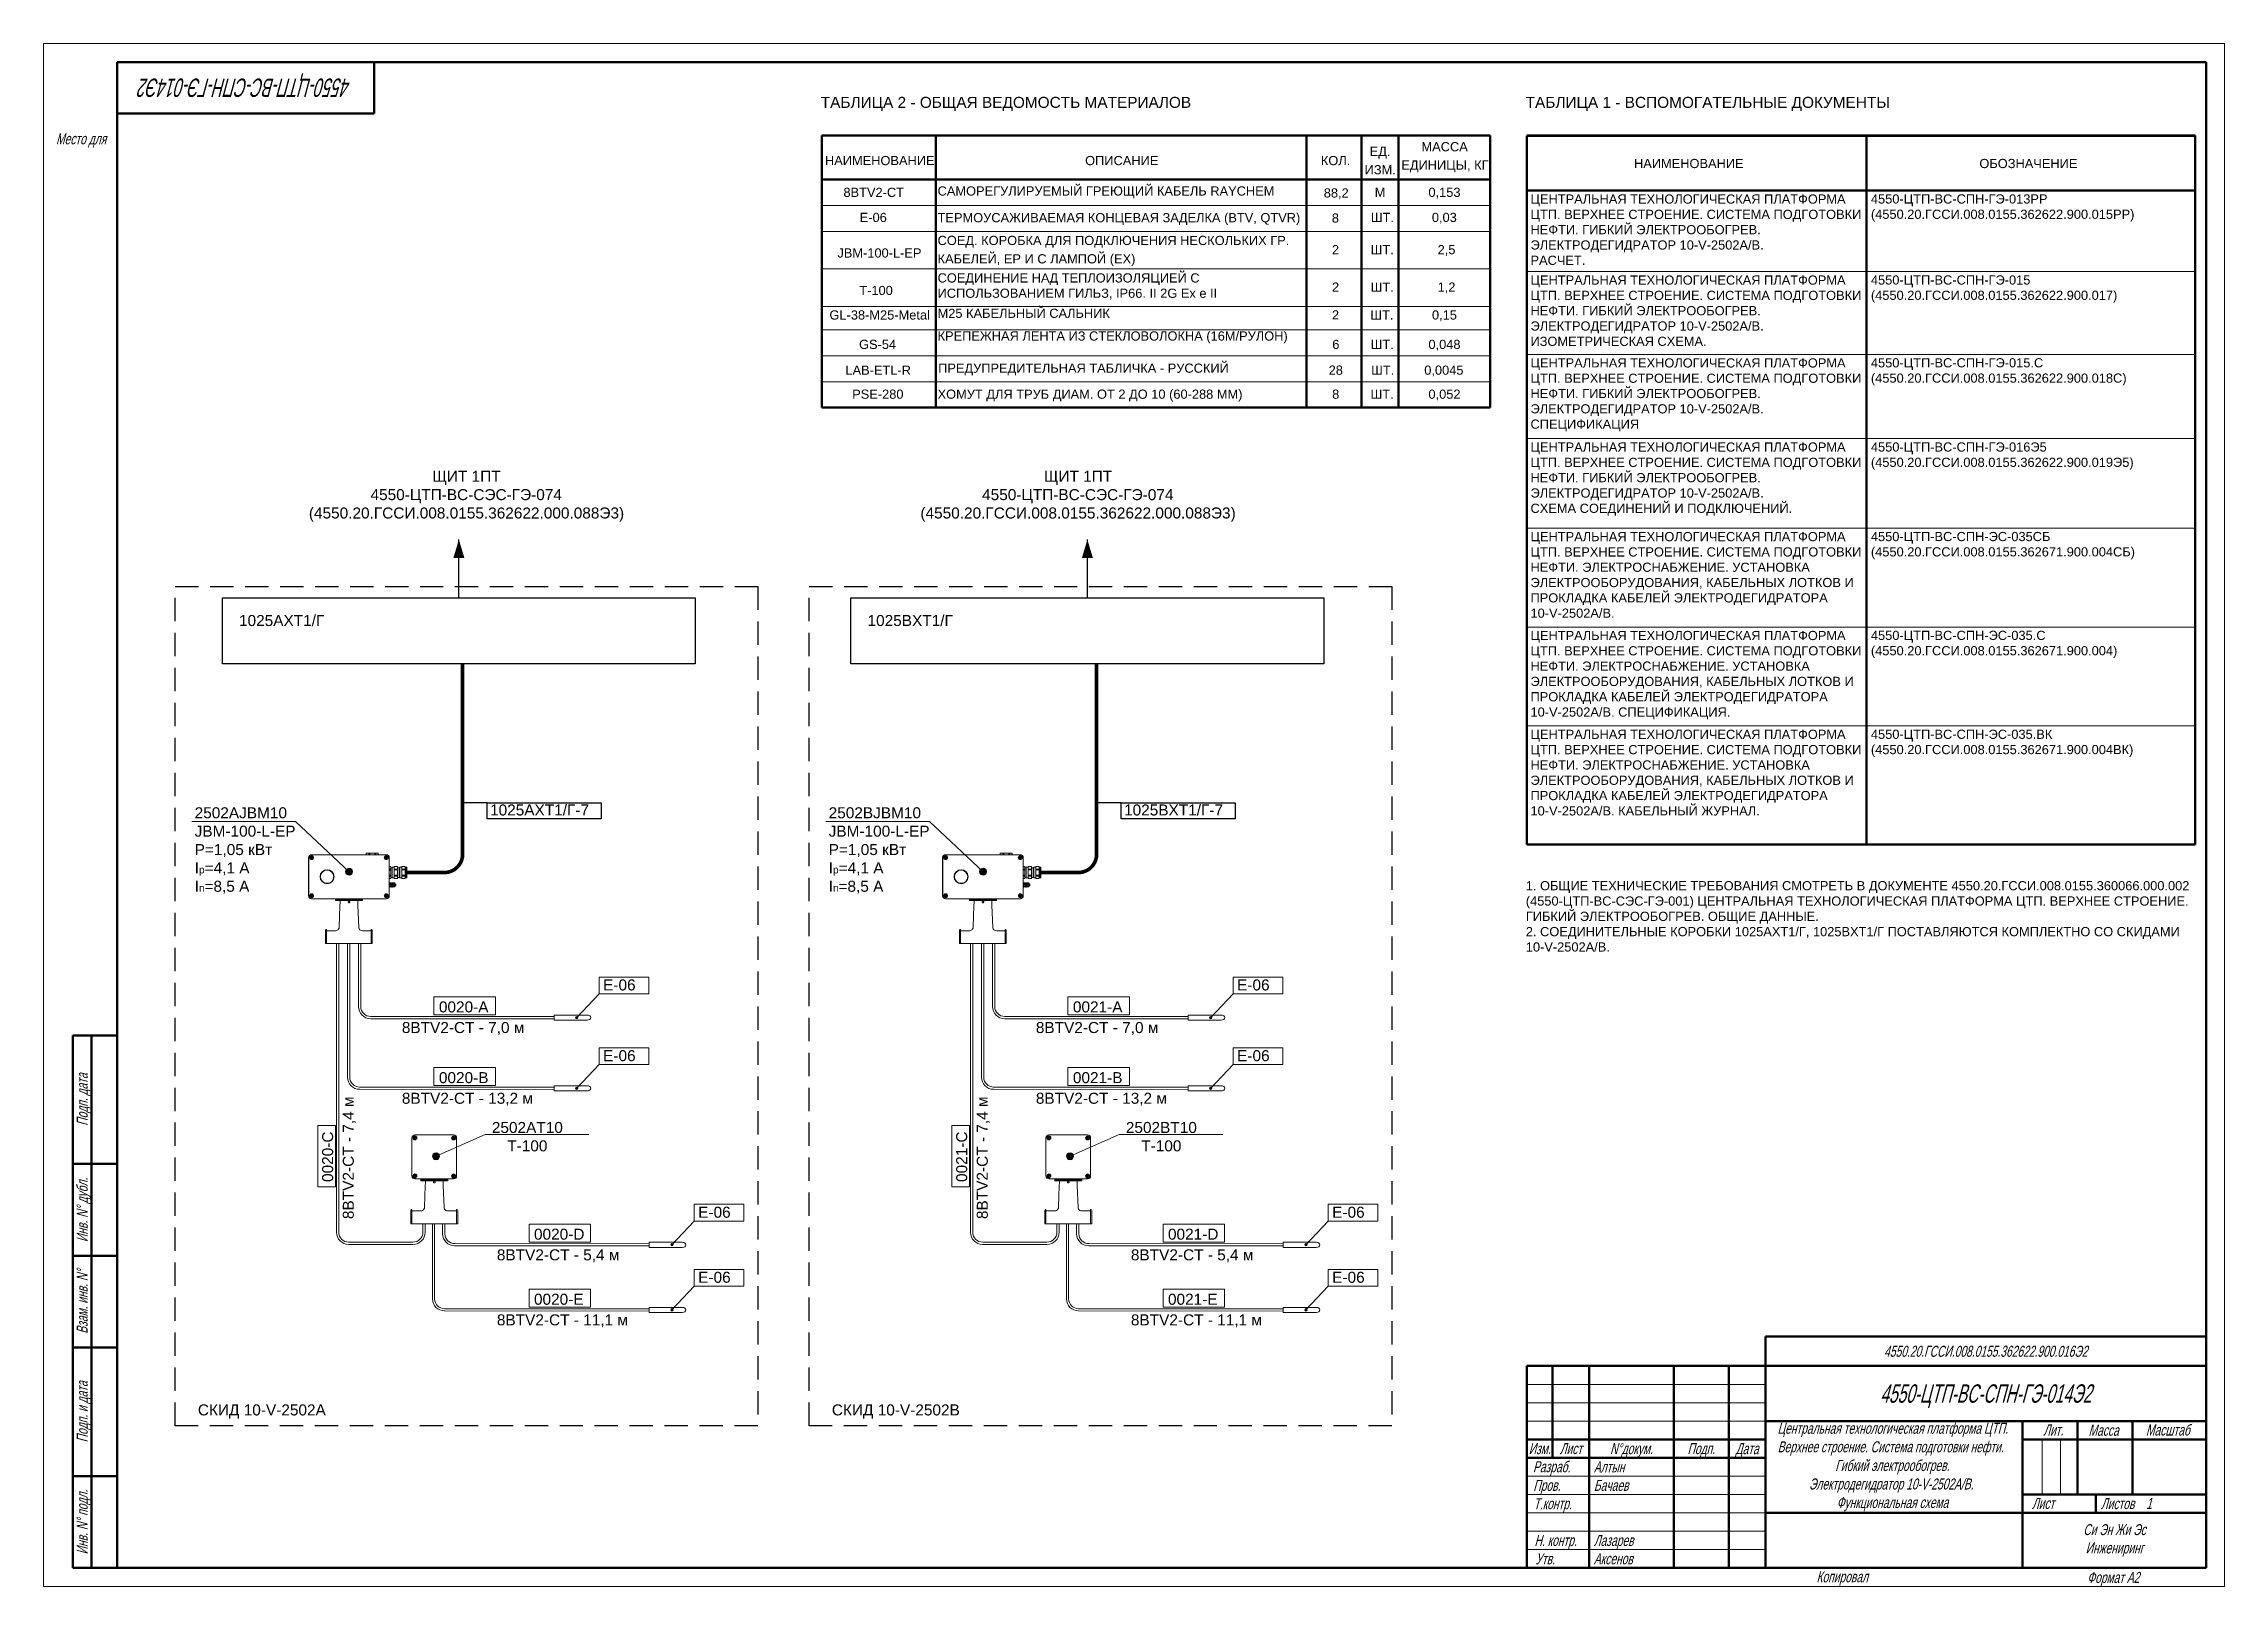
# Paper-space layout '2.1' of a CAD drawing. Header units: millimetres. Extents: x 0 to 594, y 0 to 420.
import ezdxf
from ezdxf.enums import TextEntityAlignment as Align

# ---------------------------------------------------------------- set-up
doc = ezdxf.new("R2010")
doc.units = ezdxf.units.MM
doc.linetypes.add('SLD-Сплошная', pattern=[0])
doc.linetypes.add('невидимая', pattern=[9.525, 6.35, -3.175])
for name, color, linetype, lineweight in [('Основная', 7, 'Continuous', 50), ('Размеры', 7, 'Continuous', 20), ('Сплошная толстая', 7, 'Continuous', 50), ('Сплошная тонкая', 7, 'Continuous', 20), ('Текст', 7, 'Continuous', 20), ('Текст штампа', 7, 'Continuous', 20), ('Тонкая', 7, 'Continuous', 20)]:
    doc.layers.add(name, color=color, linetype=linetype, lineweight=lineweight)
doc.styles.add('Aryal.cyr 3', font='arial.ttf', dxfattribs={"width": 0.666667, "oblique": 15, "height": 3})
doc.styles.add('Aryal.cyr 5', font='arial.ttf', dxfattribs={"width": 0.6, "oblique": 15, "height": 5})
doc.styles.get("Standard").update_dxf_attribs({"font": 'arial.ttf'})
doc.styles.add('Текст', font='arial.ttf', dxfattribs={"height": 3})
doc.styles.add('Текст таблиц 2.5 мм', font='arial.ttf', dxfattribs={"height": 2.5})

psp = doc.layouts.new('2.1')

# ---------------------------------------------------------------- texts
at = {"char_height": 3, "attachment_point": 1}
for s, insert in [('\\pi3.9093;ЩИТ 1ПТ\\P\\pi-12.953;4550-ЦТП-ВС-СЭС-ГЭ-074\\P\\pi-29.756;(4550.20.ГССИ.008.0155.362622.000.088Э3)', (102, 303.72)), ('\\pi3.9093;ЩИТ 1ПТ\\P\\pi-12.953;4550-ЦТП-ВС-СЭС-ГЭ-074\\P\\pi-29.756;(4550.20.ГССИ.008.0155.362622.000.088Э3)', (268.58, 303.72)), ('1025АХТ1/Г', (53.22, 264.45)), ('1025ВХТ1/Г', (224.42, 264.45))]:
    psp.add_mtext_dynamic_manual_height_columns(s, width=25.9741, gutter_width=15, heights=[0], dxfattribs=dict(at, insert=insert))
at = {"layer": 'Defpoints', "style": 'Aryal.cyr 3', "oblique": 15, "width": 0.666667}
psp.add_text('Место для ', height=3, dxfattribs=at).set_placement((3.38, 392.58))
at = {"layer": 'Текст'}
for s, insert, char_height, width, attachment_point, style in [('ТАБЛИЦА 2 - ОБЩАЯ ВЕДОМОСТЬ МАТЕРИАЛОВ', (211.68, 405.51), 3, 102.9842, 1, 'Текст'), ('ТАБЛИЦА 1 - ВСПОМОГАТЕЛЬНЫЕ ДОКУМЕНТЫ', (403.68, 405.51), 3, 102.9842, 1, 'Текст'), ('МАССА  ', (375.3, 393.19), 2.5, 92.5, 1, 'Текст таблиц 2.5 мм'), ('НАИМЕНОВАНИЕ', (212.82, 389.42), 2.5, 92.5, 1, 'Текст таблиц 2.5 мм'), ('ОПИСАНИЕ', (283.69, 389.42), 2.5, 92.5, 1, 'Текст таблиц 2.5 мм'), ('   КОЛ.', (344.99, 389.42), 2.5, 92.5, 1, 'Текст таблиц 2.5 мм'), ('ИЗМ.', (359.82, 386.92), 2.5, 92.5, 1, 'Текст таблиц 2.5 мм'), ('ЕД.', (361.21, 391.92), 2.5, 92.5, 1, 'Текст таблиц 2.5 мм'), ('ЕДИНИЦЫ, КГ', (369.81, 388.19), 2.5, 92.5, 1, 'Текст таблиц 2.5 мм'), ('НАИМЕНОВАНИЕ', (448.12, 387.35), 2.5, 84.0337, 5, 'Текст таблиц 2.5 мм'), ('ОБОЗНАЧЕНИЕ', (540.62, 387.35), 2.5, 84.0337, 5, 'Текст таблиц 2.5 мм'), ('8BTV2-CT', (217.86, 380.77), 2.5, 92.5, 1, 'Текст таблиц 2.5 мм'), ('САМОРЕГУЛИРУЕМЫЙ ГРЕЮЩИЙ КАБЕЛЬ RAYCHEM', (243.5, 381.14), 2.5, 92.5, 1, 'Текст таблиц 2.5 мм'), ('\\pi1.3303;88,2', (347.36, 380.61), 2.5, 9.1323, 1, 'Текст таблиц 2.5 мм'), ('М', (362.57, 380.77), 2.5, 92.5, 1, 'Текст таблиц 2.5 мм'), ('0,153', (377.2, 380.77), 2.5, 92.5, 1, 'Текст таблиц 2.5 мм'), ('\\pl1;ЦЕНТРАЛЬНАЯ ТЕХНОЛОГИЧЕСКАЯ ПЛАТФОРМА ЦТП. ВЕРХНЕЕ СТРОЕНИЕ. СИСТЕМА ПОДГОТОВКИ НЕФТИ. ГИБКИЙ ЭЛЕКТРООБОГРЕВ. ЭЛЕКТРОДЕГИДРАТОР 10-V-2502А/В.\\PРАСЧЕТ.', (404, 378.94), 2.5, 92.5, 1, 'Текст таблиц 2.5 мм'), ('\\pl1;4550-ЦТП-ВС-СПН-ГЭ-013РР\\P(4550.20.ГССИ.008.0155.362622.900.015РР)', (496.72, 378.97), 2.5, 92.5, 1, 'Текст таблиц 2.5 мм'), ('Е-06', (222.3, 373.94), 2.5, 92.5, 1, 'Текст таблиц 2.5 мм'), ('ТЕРМОУСАЖИВАЕМАЯ КОНЦЕВАЯ ЗАДЕЛКА (ВTV, QTVR)', (243.5, 373.87), 2.5, 101.8186, 1, 'Текст таблиц 2.5 мм'), ('\\pi3.7425;8', (347.14, 373.78), 2.5, 9.1323, 1, 'Текст таблиц 2.5 мм'), ('ШТ.', (361.51, 373.94), 2.5, 92.5, 1, 'Текст таблиц 2.5 мм'), ('0,03', (378.13, 373.94), 2.5, 92.5, 1, 'Текст таблиц 2.5 мм'), ('JBM-100-L-EP', (216.21, 364.26), 2.5, 92.5, 1, 'Текст таблиц 2.5 мм'), ('СОЕД. КОРОБКА ДЛЯ ПОДКЛЮЧЕНИЯ НЕСКОЛЬКИХ ГР. ', (243.5, 367.67), 2.5, 98.046, 1, 'Текст таблиц 2.5 мм'), ('КАБЕЛЕЙ, EP И С ЛАМПОЙ (EX)', (243.5, 362.67), 2.5, 92.5, 1, 'Текст таблиц 2.5 мм'), ('2', (350.92, 365.17), 2.5, 92.5, 1, 'Текст таблиц 2.5 мм'), ('ШТ.', (361.45, 365.17), 2.5, 92.5, 1, 'Текст таблиц 2.5 мм'), ('2,5', (379.7, 365.17), 2.5, 92.5, 1, 'Текст таблиц 2.5 мм'), ('СОЕДИНЕНИЕ НАД ТЕПЛОИЗОЛЯЦИЕЙ С ИСПОЛЬЗОВАНИЕМ ГИЛЬЗ, IP66. II 2G Ex e II', (243.5, 357.47), 2.5, 98.046, 1, 'Текст таблиц 2.5 мм'), ('\\pl1;ЦЕНТРАЛЬНАЯ ТЕХНОЛОГИЧЕСКАЯ ПЛАТФОРМА ЦТП. ВЕРХНЕЕ СТРОЕНИЕ. СИСТЕМА ПОДГОТОВКИ НЕФТИ. ГИБКИЙ ЭЛЕКТРООБОГРЕВ. ЭЛЕКТРОДЕГИДРАТОР 10-V-2502А/В. ИЗОМЕТРИЧЕСКАЯ СХЕМА.', (404, 356.88), 2.5, 92.5, 1, 'Текст таблиц 2.5 мм'), ('\\pl1;4550-ЦТП-ВС-СПН-ГЭ-015 \\P(4550.20.ГССИ.008.0155.362622.900.017)', (496.72, 356.91), 2.5, 92.5, 1, 'Текст таблиц 2.5 мм'), ('Т-100', (222.18, 354.06), 2.5, 92.5, 1, 'Текст таблиц 2.5 мм'), ('2', (350.92, 354.97), 2.5, 92.5, 1, 'Текст таблиц 2.5 мм'), ('ШТ.', (361.45, 354.97), 2.5, 92.5, 1, 'Текст таблиц 2.5 мм'), ('1,2', (379.7, 354.97), 2.5, 92.5, 1, 'Текст таблиц 2.5 мм'), ('GL-38-M25-Metal', (214.05, 347.38), 2.5, 92.5, 1, 'Текст таблиц 2.5 мм'), ('M25 КАБЕЛЬНЫЙ САЛЬНИК', (243.5, 347.84), 2.5, 92.5, 1, 'Текст таблиц 2.5 мм'), ('2', (350.92, 347.4), 2.5, 92.5, 1, 'Текст таблиц 2.5 мм'), ('ШТ.', (361.36, 347.38), 2.5, 92.5, 1, 'Текст таблиц 2.5 мм'), ('0,15', (378.16, 347.38), 2.5, 92.5, 1, 'Текст таблиц 2.5 мм'), ('GS-54', (222.11, 339.37), 2.5, 92.5, 1, 'Текст таблиц 2.5 мм'), ('КРЕПЕЖНАЯ ЛЕНТА ИЗ СТЕКЛОВОЛОКНА (16М/РУЛОН)', (243.5, 341.66), 2.5, 92.5, 1, 'Текст таблиц 2.5 мм'), ('6', (351.01, 339.37), 2.5, 92.5, 1, 'Текст таблиц 2.5 мм'), ('ШТ.', (361.45, 339.37), 2.5, 92.5, 1, 'Текст таблиц 2.5 мм'), ('0,048', (377.2, 339.37), 2.5, 92.5, 1, 'Текст таблиц 2.5 мм'), ('ПРЕДУПРЕДИТЕЛЬНАЯ ТАБЛИЧКА - РУССКИЙ', (243.65, 332.9), 2.5, 92.5, 1, 'Текст таблиц 2.5 мм'), ('\\pl1;ЦЕНТРАЛЬНАЯ ТЕХНОЛОГИЧЕСКАЯ ПЛАТФОРМА ЦТП. ВЕРХНЕЕ СТРОЕНИЕ. СИСТЕМА ПОДГОТОВКИ НЕФТИ. ГИБКИЙ ЭЛЕКТРООБОГРЕВ. ЭЛЕКТРОДЕГИДРАТОР 10-V-2502А/В. СПЕЦИФИКАЦИЯ', (404, 334.33), 2.5, 92.5, 1, 'Текст таблиц 2.5 мм'), ('\\pl1;4550-ЦТП-ВС-СПН-ГЭ-015.С \\P(4550.20.ГССИ.008.0155.362622.900.018С)', (496.72, 334.36), 2.5, 92.5, 1, 'Текст таблиц 2.5 мм'), ('LAB-ETL-R', (218.4, 332.36), 2.5, 92.5, 1, 'Текст таблиц 2.5 мм'), ('28', (350.02, 332.36), 2.5, 92.5, 1, 'Текст таблиц 2.5 мм'), ('ШТ.', (361.59, 332.36), 2.5, 92.5, 1, 'Текст таблиц 2.5 мм'), ('0,0045', (376.06, 332.36), 2.5, 92.5, 1, 'Текст таблиц 2.5 мм'), ('PSE-280', (220.24, 325.82), 2.5, 92.5, 1, 'Текст таблиц 2.5 мм'), ('ХОМУТ ДЛЯ ТРУБ ДИАМ. ОТ 2 ДО 10 (60-288 ММ)', (243.5, 325.82), 2.5, 92.5, 1, 'Текст таблиц 2.5 мм'), ('8', (350.98, 325.82), 2.5, 92.5, 1, 'Текст таблиц 2.5 мм'), ('ШТ.', (361.43, 325.82), 2.5, 92.5, 1, 'Текст таблиц 2.5 мм'), ('0,052', (377.2, 325.82), 2.5, 92.5, 1, 'Текст таблиц 2.5 мм'), ('\\pl1;ЦЕНТРАЛЬНАЯ ТЕХНОЛОГИЧЕСКАЯ ПЛАТФОРМА ЦТП. ВЕРХНЕЕ СТРОЕНИЕ. СИСТЕМА ПОДГОТОВКИ НЕФТИ. ГИБКИЙ ЭЛЕКТРООБОГРЕВ. ЭЛЕКТРОДЕГИДРАТОР 10-V-2502А/В.\\PСХЕМА СОЕДИНЕНИЙ И ПОДКЛЮЧЕНИЙ.', (404, 311.42), 2.5, 92.5, 1, 'Текст таблиц 2.5 мм'), ('\\pl1;4550-ЦТП-ВС-СПН-ГЭ-016Э5 \\P(4550.20.ГССИ.008.0155.362622.900.019Э5)', (496.72, 311.44), 2.5, 92.5, 1, 'Текст таблиц 2.5 мм'), ('\\pl1;ЦЕНТРАЛЬНАЯ ТЕХНОЛОГИЧЕСКАЯ ПЛАТФОРМА ЦТП. ВЕРХНЕЕ СТРОЕНИЕ. СИСТЕМА ПОДГОТОВКИ НЕФТИ. ЭЛЕКТРОСНАБЖЕНИЕ. УСТАНОВКА ЭЛЕКТРООБОРУДОВАНИЯ, КАБЕЛЬНЫХ ЛОТКОВ И ПРОКЛАДКА КАБЕЛЕЙ ЭЛЕКТРОДЕГИДРАТОРА 10-V-2502А/В.', (404, 287.04), 2.5, 92.5, 1, 'Текст таблиц 2.5 мм'), ('\\pl1;4550-ЦТП-ВС-СПН-ЭС-035СБ\\P(4550.20.ГССИ.008.0155.362671.900.004СБ)', (496.72, 287.06), 2.5, 92.5, 1, 'Текст таблиц 2.5 мм'), ('\\pl1;ЦЕНТРАЛЬНАЯ ТЕХНОЛОГИЧЕСКАЯ ПЛАТФОРМА ЦТП. ВЕРХНЕЕ СТРОЕНИЕ. СИСТЕМА ПОДГОТОВКИ НЕФТИ. ЭЛЕКТРОСНАБЖЕНИЕ. УСТАНОВКА ЭЛЕКТРООБОРУДОВАНИЯ, КАБЕЛЬНЫХ ЛОТКОВ И ПРОКЛАДКА КАБЕЛЕЙ ЭЛЕКТРОДЕГИДРАТОРА 10-V-2502А/В. СПЕЦИФИКАЦИЯ.', (404, 260.12), 2.5, 92.5, 1, 'Текст таблиц 2.5 мм'), ('\\pl1;4550-ЦТП-ВС-СПН-ЭС-035.С\\P(4550.20.ГССИ.008.0155.362671.900.004)', (496.72, 260.15), 2.5, 92.5, 1, 'Текст таблиц 2.5 мм'), ('\\pl1;ЦЕНТРАЛЬНАЯ ТЕХНОЛОГИЧЕСКАЯ ПЛАТФОРМА ЦТП. ВЕРХНЕЕ СТРОЕНИЕ. СИСТЕМА ПОДГОТОВКИ НЕФТИ. ЭЛЕКТРОСНАБЖЕНИЕ. УСТАНОВКА ЭЛЕКТРООБОРУДОВАНИЯ, КАБЕЛЬНЫХ ЛОТКОВ И ПРОКЛАДКА КАБЕЛЕЙ ЭЛЕКТРОДЕГИДРАТОРА 10-V-2502А/В. КАБЕЛЬНЫЙ ЖУРНАЛ.', (404, 233.21), 2.5, 92.5, 1, 'Текст таблиц 2.5 мм'), ('\\pl1;4550-ЦТП-ВС-СПН-ЭС-035.ВК\\P(4550.20.ГССИ.008.0155.362671.900.004ВК)', (496.72, 233.23), 2.5, 92.5, 1, 'Текст таблиц 2.5 мм'), ('1. ОБЩИЕ ТЕХНИЧЕСКИЕ ТРЕБОВАНИЯ СМОТРЕТЬ В ДОКУМЕНТЕ{\\C0; 4550.20.ГССИ.008.0155.360066.000.002 (4550-ЦТП-ВС-СЭС-ГЭ-001) ЦЕНТРАЛЬНАЯ ТЕХНОЛОГИЧЕСКАЯ ПЛАТФОРМА ЦТП. ВЕРХНЕЕ СТРОЕНИЕ. ГИБКИЙ ЭЛЕКТРООБОГРЕВ. ОБЩИЕ ДАННЫЕ.\\P2. СОЕДИНИТЕЛЬНЫЕ КОРОБКИ 1025АХТ1/Г, 1025ВХТ1/Г ПОСТАВЛЯЮТСЯ КОМПЛЕКТНО СО СКИДАМИ 10-V-2502A/B.}', (403.72, 192), 2.5, 183.5852, 1, 'Текст таблиц 2.5 мм'), ('E-06', (152.4, 165.24), 3, 251.6212, 1, 'Текст'), ('E-06', (325.09, 165.24), 3, 251.6212, 1, 'Текст'), ('0020-А', (107.67, 159.26), 3, 251.6212, 1, 'Текст'), ('0021-А', (280.36, 159.26), 3, 251.6212, 1, 'Текст'), ('8BTV2-CT - 7,0 м', (97.57, 153.64), 3, 251.6212, 1, 'Текст'), ('8BTV2-CT - 7,0 м', (270.26, 153.64), 3, 251.6212, 1, 'Текст'), ('E-06', (152.4, 145.98), 3, 251.6212, 1, 'Текст'), ('E-06', (325.09, 145.98), 3, 251.6212, 1, 'Текст'), ('0020-В', (107.67, 140), 3, 251.6212, 1, 'Текст'), ('0021-В', (280.36, 140), 3, 251.6212, 1, 'Текст'), ('8BTV2-CT - 13,2 м', (97.57, 134.38), 3, 251.6212, 1, 'Текст'), ('8BTV2-CT - 13,2 м', (270.26, 134.38), 3, 251.6212, 1, 'Текст'), ('E-06', (178.29, 103.36), 3, 251.6212, 1, 'Текст'), ('E-06', (350.98, 103.36), 3, 251.6212, 1, 'Текст'), ('0020-D', (133.56, 97.38), 3, 251.6212, 1, 'Текст'), ('0021-D', (306.25, 97.38), 3, 251.6212, 1, 'Текст'), ('8BTV2-CT - 5,4 м', (123.46, 91.76), 3, 251.6212, 1, 'Текст'), ('8BTV2-CT - 5,4 м', (296.15, 91.76), 3, 251.6212, 1, 'Текст'), ('E-06', (178.29, 85.65), 3, 251.6212, 1, 'Текст'), ('E-06', (350.98, 85.65), 3, 251.6212, 1, 'Текст'), ('0020-Е', (133.56, 79.67), 3, 251.6212, 1, 'Текст'), ('0021-Е', (306.25, 79.67), 3, 251.6212, 1, 'Текст'), ('8BTV2-CT - 11,1 м', (123.46, 74.05), 3, 251.6212, 1, 'Текст'), ('8BTV2-CT - 11,1 м', (296.15, 74.05), 3, 251.6212, 1, 'Текст'), ('СКИД 10-V-2502A', (42.02, 49.54), 3, 251.6212, 1, 'Текст'), ('СКИД 10-V-2502В', (214.71, 49.54), 3, 251.6212, 1, 'Текст')]:
    psp.add_mtext(s, dxfattribs=dict(at, insert=insert, char_height=char_height, width=width, attachment_point=attachment_point, style=style))
at = {"layer": 'Текст', "color": 7, "char_height": 3, "attachment_point": 1, "style": 'Текст'}
for s, insert, width in [('2502АJBМ10\\PJBМ-100-L-EP\\PР=1,05 кВт\\PI{\\H0.66667x;р\\H1.5x;=4,1 А\\PI\\H0.66667x;п\\H1.5x;=8,5 А}', (41.14, 212.1), 251.6212), ('{\\fARIAL|b0|i0|c204|p34;\\C256;1025АХТ1/Г-7}', (121.6, 212.87), 251.6212), ('2502ВJBМ10\\PJBМ-100-L-EP\\PР=1,05 кВт\\PI{\\H0.66667x;р}=4,1 А\\PI{\\H0.66667x;п}=8,5 А', (213.83, 212.1), 251.6212), ('{\\fARIAL|b0|i0|c204|p34;\\C256;1025\\fARIAL|b0|i0|c0|p34;B\\fARIAL|b0|i0|c204|p34;ХТ1/Г-7}', (294.29, 212.87), 251.6212), ('\\pi1.0949;2502АТ10\\P\\pi5.2787;Т-100', (121, 126.43), 21.2069), ('\\pi1.0949;2502ВТ10\\P\\pi5.2787;Т-100', (293.69, 126.43), 21.2069)]:
    psp.add_mtext(s, dxfattribs=dict(at, insert=insert, width=width))
at = {"layer": 'Текст', "char_height": 3, "width": 251.6212, "attachment_point": 1, "rotation": 90, "style": 'Текст'}
for s, insert in [('8BTV2-CT - 7,4 м', (81.49, 99.99)), ('8BTV2-CT - 7,4 м', (254.18, 99.99)), ('0020-С', (75.86, 110.09)), ('0021-С', (248.56, 110.09))]:
    psp.add_mtext(s, dxfattribs=dict(at, insert=insert))
at = {"layer": 'Текст штампа', "style": 'Aryal.cyr 5', "oblique": 15, "width": 0.6}
psp.add_text('4550-ЦТП-ВС-СПН-ГЭ-014Э2', height=5, rotation=180, dxfattribs=at).set_placement((55, 408), align=Align.MIDDLE_CENTER)
at = {"layer": 'Текст штампа', "lineweight": 20, "style": 'Aryal.cyr 3', "oblique": 15, "width": 0.666667}
for s, p in [('Подп. дата', (10.5, 132.52)), ('Инв. N%%D дубл.', (10.5, 102.5)), ('Взам. инв. N%%D', (10.5, 77.5)), ('Подп. и дата', (10.5, 47.5)), ('Инв. N%%D подл.', (10.5, 17.5))]:
    psp.add_text(s, height=3, rotation=90, dxfattribs=at).set_placement(p, align=Align.MIDDLE_CENTER)
for s, p in [('Копировал', (489.91, 2.61)), ('Формат А2', (563.74, 2.42))]:
    psp.add_text(s, height=3, dxfattribs=at).set_placement(p, align=Align.MIDDLE_CENTER)

# ---------------------------------------------------------------- blocks, each defined once
blk = doc.blocks.new('Штамп_Форма 1')
blk.add_line((185, 8), (185, -55))
at = {"layer": 'Сплошная толстая'}
for p, q in [((65, 8), (185, 8)), ((65, 8), (65, 0)), ((0, 0), (185, 0)), ((0, 0), (0, -55)), ((7, -25), (7, 0)), ((17, -55), (17, 0)), ((40, -55), (40, 0)), ((55, -55), (55, 0)), ((65, -55), (65, 0)), ((65, -15), (185, -15)), ((135, -15), (135, -55)), ((150, -15), (150, -35)), ((165, -15), (165, -35)), ((0, -20), (65, -20)), ((135, -20), (185, -20)), ((0, -25), (65, -25)), ((135, -35), (185, -35)), ((155, -35), (155, -40)), ((65, -40), (185, -40))]:
    blk.add_line(p, q, dxfattribs=at)
at = {"layer": 'Сплошная тонкая'}
for p, q in [((0, -5), (65, -5)), ((0, -10), (65, -10)), ((0, -15), (65, -15)), ((140.4, -20), (140.4, -35)), ((145.4, -20), (145.4, -35)), ((0, -30), (65, -30)), ((0, -35), (65, -35)), ((0, -40), (65, -40)), ((0, -45), (65, -45)), ((0, -50), (65, -50))]:
    blk.add_line(p, q, dxfattribs=at)
at = {"oblique": 15}
for tag, height, style, width, p in [('ШИФР_ПО_СТП', 3, 'Aryal.cyr 3', 0.666667, (125, 4)), ('ИЗМ4', 3, 'Aryal.cyr 3', 0.666667, (3.5, -2.5)), ('ЛИСТ4', 3, 'Aryal.cyr 3', 0.666667, (12, -2.5)), ('Дата_ИЗМ4', 3, 'Aryal.cyr 3', 0.48, (60, -2.5)), ('ШИФР_ДОКУМЕНТА', 5, 'Aryal.cyr 5', 0.6, (125, -7.5)), ('ИЗМ3', 3, 'Aryal.cyr 3', 0.666667, (3.5, -7.5)), ('ИЗМ2', 3, 'Aryal.cyr 3', 0.666667, (3.5, -12.5)), ('ЛИСТ3', 3, 'Aryal.cyr 3', 0.666667, (12, -7.5)), ('ЛИСТ2', 3, 'Aryal.cyr 3', 0.666667, (12, -12.5)), ('Дата_ИЗМ3', 3, 'Aryal.cyr 3', 0.48, (60, -7.5)), ('Дата_ИЗМ2', 3, 'Aryal.cyr 3', 0.48, (60, -12.5)), ('ИЗМ1', 3, 'Aryal.cyr 3', 0.666667, (3.5, -17.5)), ('ЛИСТ1', 3, 'Aryal.cyr 3', 0.666667, (12, -17.5)), ('Дата_ИЗМ1', 3, 'Aryal.cyr 3', 0.48, (60, -17.5)), ('Дата_РАЗРАБ', 3, 'Aryal.cyr 3', 0.48, (60, -27.5)), ('ЛИТ', 3, 'Aryal.cyr 3', 0.666667, (142.48, -27.5)), ('МАССА', 3, 'Aryal.cyr 3', 0.666667, (157.5, -27.5)), ('МАСШТАБ', 3, 'Aryal.cyr 3', 0.666667, (175, -27.5)), ('Дата_пров', 3, 'Aryal.cyr 3', 0.48, (60, -32.5)), ('Дата_тконтр', 3, 'Aryal.cyr 3', 0.48, (60, -37.5)), ('Дата_Нконтр', 3, 'Aryal.cyr 3', 0.48, (60, -47.5)), ('Дата_утв', 3, 'Aryal.cyr 3', 0.48, (60, -52.5))]:
    blk.add_attdef(tag, text='', height=height, dxfattribs=dict(at, style=style, width=width)).set_placement(p, align=Align.MIDDLE_CENTER)
at = {"style": 'Aryal.cyr 3', "oblique": 15, "width": 0.666667}
for tag, p in [('Н_ДОК4', (19.03, -2.5)), ('Н_ДОК3', (19.03, -7.5)), ('Н_ДОК2', (19.03, -12.5)), ('Н_ДОК1', (19.03, -17.5)), ('РАЗРАБ', (18.25, -27.5)), ('ПРОВ', (18.25, -32.5)), ('Т_КОНТР', (18.25, -37.5)), ('ЛИСТ', (146.23, -37.43)), ('ЛИСТОВ', (168.69, -37.41)), ('Н_КОНТР', (18.25, -47.5)), ('УТВ', (18.25, -52.5))]:
    blk.add_attdef(tag, text='', height=3, dxfattribs=at).set_placement(p, align=Align.MIDDLE_LEFT)
at = {"style": 'Aryal.cyr 3', "oblique": 15, "width": 0.6667}
for tag, p in [('НАИМЕНОВАНИЕ_001', (89.84, -28.98)), ('МАТЕРИАЛ_001', (93.08, -48.58))]:
    blk.add_attdef(tag, p, '', height=3, dxfattribs=at)
at = {"layer": 'Текст штампа', "lineweight": 20, "style": 'Aryal.cyr 3', "oblique": 15, "width": 0.666667}
for s, p in [('Лит.', (143.41, -17.43)), ('Масса', (157.1, -17.5)), ('Масштаб', (174.6, -17.43)), ('Изм.', (3.5, -22.5)), ('Лист', (12, -22.5)), ('N%%Dдокум.', (28.5, -22.5)), ('Подп.', (47.5, -22.5)), ('Дата', (60, -22.5)), ('Разраб.', (6.77, -27.43)), ('Пров.', (5.45, -32.5)), ('Т.контр.', (7.03, -37.5)), ('Лист', (140.62, -37.42)), ('Листов', (160.93, -37.47)), ('Н. контр.', (7.84, -47.5)), ('Утв.', (5, -52.5))]:
    blk.add_text(s, height=3, dxfattribs=at).set_placement(p, align=Align.MIDDLE_CENTER)
at = {"layer": 'Текст штампа', "lineweight": 20, "insert": (160.07, -47.5), "char_height": 3, "attachment_point": 5, "style": 'Aryal.cyr 3'}
blk.add_mtext('{\\fArial|b0|i0|c204|p34;\\W0.66667;Си Эн Жи Эс\\PИнжениринг}', dxfattribs=at)

# ---------------------------------------------------------------- hatches: boundary and pattern name
at = {"lineweight": 13}
h = psp.add_hatch(color=7, dxfattribs=at)
h.dxf.hatch_style = 1
edge = h.paths.add_edge_path()
edge.add_arc((83.21, 194.57), 0.949, 0, 360)
h = psp.add_hatch(color=7, dxfattribs=at)
h.dxf.hatch_style = 1
edge = h.paths.add_edge_path()
edge.add_arc((255.9, 194.57), 0.949, 0, 360)
at = {"lineweight": 15}
h = psp.add_hatch(color=256, dxfattribs=at)
h.dxf.hatch_style = 1
h.paths.add_polyline_path([(145.55, 154.86, 1), (144.91, 154.86, 1)])
h = psp.add_hatch(color=256, dxfattribs=at)
h.dxf.hatch_style = 1
h.paths.add_polyline_path([(318.24, 154.86, 1), (317.6, 154.86, 1)])
h = psp.add_hatch(color=256, dxfattribs=at)
h.dxf.hatch_style = 1
h.paths.add_polyline_path([(145.55, 135.61, 1), (144.91, 135.61, 1)])
h = psp.add_hatch(color=256, dxfattribs=at)
h.dxf.hatch_style = 1
h.paths.add_polyline_path([(318.24, 135.61, 1), (317.6, 135.61, 1)])
at = {"lineweight": 13}
h = psp.add_hatch(color=7, dxfattribs=at)
h.dxf.hatch_style = 1
edge = h.paths.add_edge_path()
edge.add_arc((106.88, 117.08), 0.949, 0, 360)
h = psp.add_hatch(color=7, dxfattribs=at)
h.dxf.hatch_style = 1
edge = h.paths.add_edge_path()
edge.add_arc((279.57, 117.08), 0.949, 0, 360)
at = {"lineweight": 15}
h = psp.add_hatch(color=256, dxfattribs=at)
h.dxf.hatch_style = 1
h.paths.add_polyline_path([(171.44, 92.99, 1), (170.8, 92.99, 1)])
h = psp.add_hatch(color=256, dxfattribs=at)
h.dxf.hatch_style = 1
h.paths.add_polyline_path([(344.13, 92.99, 1), (343.49, 92.99, 1)])
h = psp.add_hatch(color=256, dxfattribs=at)
h.dxf.hatch_style = 1
h.paths.add_polyline_path([(171.44, 75.28, 1), (170.8, 75.28, 1)])
h = psp.add_hatch(color=256, dxfattribs=at)
h.dxf.hatch_style = 1
h.paths.add_polyline_path([(344.13, 75.28, 1), (343.49, 75.28, 1)])

# ---------------------------------------------------------------- linework, layer by layer
for p, q in [((113.11, 269.14), (113.11, 284.98)), ((284.3, 269.14), (284.3, 284.98)), ((120.83, 213.27), (114.13, 213.27)), ((293.52, 213.27), (286.82, 213.27))]:
    psp.add_line(p, q)
at = {"color": 7, "lineweight": 13}
for p, q in [((40.37, 208.22), (68.64, 208.22)), ((68.64, 208.22), (83.21, 194.57)), ((213.06, 208.22), (241.33, 208.22)), ((241.33, 208.22), (255.9, 194.57)), ((120.23, 123.06), (106.88, 117.08)), ((120.23, 123.06), (148.5, 123.06)), ((292.92, 123.06), (279.57, 117.08)), ((292.92, 123.06), (321.19, 123.06)), ((103.31, 96.41), (103.31, 98.74)), ((103.91, 96.41), (103.91, 98.74)), ((105.91, 78.29), (105.91, 98.74)), ((106.51, 78.29), (106.51, 98.74)), ((276, 96.41), (276, 98.74)), ((276.6, 96.41), (276.6, 98.74)), ((278.6, 78.29), (278.6, 98.74)), ((279.2, 78.29), (279.2, 98.74))]:
    psp.add_line(p, q, dxfattribs=at)
at = {"color": 7, "linetype": 'SLD-Сплошная', "lineweight": 15}
for p, q in [((72.16, 198.4), (72.16, 188)), ((72.21, 198.4), (72.21, 188)), ((72.91, 198.5), (72.71, 198.5)), ((72.71, 198.5), (72.71, 198.3)), ((72.74, 198.47), (72.71, 198.5)), ((72.74, 198.34), (72.71, 198.3)), ((72.71, 198.3), (72.91, 198.3)), ((72.94, 198.47), (72.74, 198.47)), ((72.74, 198.47), (72.74, 198.34)), ((72.74, 198.34), (72.94, 198.34)), ((72.94, 198.67), (72.91, 198.7)), ((73.11, 198.7), (72.91, 198.7)), ((72.91, 198.7), (72.91, 198.5)), ((72.94, 198.47), (72.91, 198.5)), ((72.94, 198.34), (72.91, 198.3)), ((72.91, 198.3), (72.91, 198.1)), ((72.94, 198.14), (72.91, 198.1)), ((72.91, 198.1), (73.11, 198.1)), ((73.07, 198.67), (72.94, 198.67)), ((72.94, 198.67), (72.94, 198.47)), ((72.94, 198.34), (72.94, 198.14)), ((72.94, 198.14), (73.07, 198.14)), ((93.31, 199.2), (73.01, 199.2)), ((73.07, 198.67), (73.11, 198.7)), ((73.07, 198.47), (73.07, 198.67)), ((73.07, 198.47), (73.11, 198.5)), ((73.27, 198.47), (73.07, 198.47)), ((73.07, 198.34), (73.11, 198.3)), ((73.07, 198.34), (73.27, 198.34)), ((73.07, 198.14), (73.07, 198.34)), ((73.07, 198.14), (73.11, 198.1)), ((73.11, 198.5), (73.11, 198.7)), ((73.31, 198.5), (73.11, 198.5)), ((73.11, 198.3), (73.31, 198.3)), ((73.11, 198.1), (73.11, 198.3)), ((73.27, 198.47), (73.31, 198.5)), ((73.27, 198.34), (73.27, 198.47)), ((73.27, 198.34), (73.31, 198.3)), ((73.31, 198.3), (73.31, 198.5)), ((87.86, 199.6), (87.86, 199.2)), ((87.86, 199.6), (88.54, 199.6)), ((88.54, 199.6), (88.54, 199.2)), ((88.82, 199.6), (88.54, 199.6)), ((88.82, 199.6), (88.82, 199.2)), ((88.82, 199.6), (90.18, 199.6)), ((90.18, 199.6), (90.18, 199.2)), ((90.46, 199.6), (90.18, 199.6)), ((90.46, 199.6), (90.46, 199.2)), ((90.46, 199.6), (91.14, 199.6)), ((91.14, 199.6), (91.14, 199.2)), ((93.04, 198.47), (93.01, 198.5)), ((93.01, 198.5), (93.01, 198.3)), ((93.21, 198.5), (93.01, 198.5)), ((93.04, 198.34), (93.01, 198.3)), ((93.01, 198.3), (93.21, 198.3)), ((93.04, 198.47), (93.04, 198.34)), ((93.24, 198.47), (93.04, 198.47)), ((93.04, 198.34), (93.24, 198.34)), ((93.41, 198.7), (93.21, 198.7)), ((93.21, 198.7), (93.21, 198.5)), ((93.24, 198.67), (93.21, 198.7)), ((93.24, 198.47), (93.21, 198.5)), ((93.24, 198.34), (93.21, 198.3)), ((93.21, 198.3), (93.21, 198.1)), ((93.24, 198.14), (93.21, 198.1)), ((93.21, 198.1), (93.41, 198.1)), ((93.37, 198.67), (93.24, 198.67)), ((93.24, 198.67), (93.24, 198.47)), ((93.24, 198.34), (93.24, 198.14)), ((93.24, 198.14), (93.37, 198.14)), ((93.37, 198.67), (93.41, 198.7)), ((93.37, 198.47), (93.37, 198.67)), ((93.37, 198.47), (93.41, 198.5)), ((93.57, 198.47), (93.37, 198.47)), ((93.37, 198.14), (93.37, 198.34)), ((93.37, 198.34), (93.41, 198.3)), ((93.37, 198.34), (93.57, 198.34)), ((93.37, 198.14), (93.41, 198.1)), ((93.41, 198.5), (93.41, 198.7)), ((93.61, 198.5), (93.41, 198.5)), ((93.41, 198.1), (93.41, 198.3)), ((93.41, 198.3), (93.61, 198.3)), ((93.57, 198.47), (93.61, 198.5)), ((93.57, 198.34), (93.57, 198.47)), ((93.57, 198.34), (93.61, 198.3)), ((93.61, 198.3), (93.61, 198.5)), ((94.11, 188), (94.11, 198.4)), ((94.16, 188), (94.16, 198.4)), ((244.85, 198.4), (244.85, 188)), ((244.9, 198.4), (244.9, 188)), ((245.6, 198.5), (245.4, 198.5)), ((245.4, 198.5), (245.4, 198.3)), ((245.43, 198.47), (245.4, 198.5)), ((245.43, 198.34), (245.4, 198.3)), ((245.4, 198.3), (245.6, 198.3)), ((245.63, 198.47), (245.43, 198.47)), ((245.43, 198.47), (245.43, 198.34)), ((245.43, 198.34), (245.63, 198.34)), ((245.63, 198.67), (245.6, 198.7)), ((245.8, 198.7), (245.6, 198.7)), ((245.6, 198.7), (245.6, 198.5)), ((245.63, 198.47), (245.6, 198.5)), ((245.63, 198.34), (245.6, 198.3)), ((245.6, 198.3), (245.6, 198.1)), ((245.63, 198.14), (245.6, 198.1)), ((245.6, 198.1), (245.8, 198.1)), ((245.76, 198.67), (245.63, 198.67)), ((245.63, 198.67), (245.63, 198.47)), ((245.63, 198.34), (245.63, 198.14)), ((245.63, 198.14), (245.76, 198.14)), ((266, 199.2), (245.7, 199.2)), ((245.76, 198.67), (245.8, 198.7)), ((245.76, 198.47), (245.76, 198.67)), ((245.76, 198.47), (245.8, 198.5)), ((245.96, 198.47), (245.76, 198.47)), ((245.76, 198.34), (245.8, 198.3)), ((245.76, 198.34), (245.96, 198.34)), ((245.76, 198.14), (245.76, 198.34)), ((245.76, 198.14), (245.8, 198.1)), ((245.8, 198.5), (245.8, 198.7)), ((246, 198.5), (245.8, 198.5)), ((245.8, 198.3), (246, 198.3)), ((245.8, 198.1), (245.8, 198.3)), ((245.96, 198.47), (246, 198.5)), ((245.96, 198.34), (245.96, 198.47)), ((245.96, 198.34), (246, 198.3)), ((246, 198.3), (246, 198.5)), ((260.55, 199.6), (260.55, 199.2)), ((260.55, 199.6), (261.23, 199.6)), ((261.23, 199.6), (261.23, 199.2)), ((261.51, 199.6), (261.23, 199.6)), ((261.51, 199.6), (261.51, 199.2)), ((261.51, 199.6), (262.87, 199.6)), ((262.87, 199.6), (262.87, 199.2)), ((263.15, 199.6), (262.87, 199.6)), ((263.15, 199.6), (263.15, 199.2)), ((263.15, 199.6), (263.83, 199.6)), ((263.83, 199.6), (263.83, 199.2)), ((265.73, 198.47), (265.7, 198.5)), ((265.7, 198.5), (265.7, 198.3)), ((265.9, 198.5), (265.7, 198.5)), ((265.73, 198.34), (265.7, 198.3)), ((265.7, 198.3), (265.9, 198.3)), ((265.73, 198.47), (265.73, 198.34)), ((265.93, 198.47), (265.73, 198.47)), ((265.73, 198.34), (265.93, 198.34)), ((266.1, 198.7), (265.9, 198.7)), ((265.9, 198.7), (265.9, 198.5)), ((265.93, 198.67), (265.9, 198.7)), ((265.93, 198.47), (265.9, 198.5)), ((265.93, 198.34), (265.9, 198.3)), ((265.9, 198.3), (265.9, 198.1)), ((265.93, 198.14), (265.9, 198.1)), ((265.9, 198.1), (266.1, 198.1)), ((266.06, 198.67), (265.93, 198.67)), ((265.93, 198.67), (265.93, 198.47)), ((265.93, 198.34), (265.93, 198.14)), ((265.93, 198.14), (266.06, 198.14)), ((266.06, 198.67), (266.1, 198.7)), ((266.06, 198.47), (266.06, 198.67)), ((266.06, 198.47), (266.1, 198.5)), ((266.26, 198.47), (266.06, 198.47)), ((266.06, 198.14), (266.06, 198.34)), ((266.06, 198.34), (266.1, 198.3)), ((266.06, 198.34), (266.26, 198.34)), ((266.06, 198.14), (266.1, 198.1)), ((266.1, 198.5), (266.1, 198.7)), ((266.3, 198.5), (266.1, 198.5)), ((266.1, 198.1), (266.1, 198.3)), ((266.1, 198.3), (266.3, 198.3)), ((266.26, 198.47), (266.3, 198.5)), ((266.26, 198.34), (266.26, 198.47)), ((266.26, 198.34), (266.3, 198.3)), ((266.3, 198.3), (266.3, 198.5)), ((266.8, 188), (266.8, 198.4)), ((266.85, 188), (266.85, 198.4)), ((94.56, 195.97), (94.16, 195.97)), ((94.56, 195.29), (94.16, 195.29)), ((94.56, 195.01), (94.16, 195.01)), ((94.56, 193.65), (94.16, 193.65)), ((94.56, 193.37), (94.16, 193.37)), ((94.56, 192.69), (94.16, 192.69)), ((94.28, 191.55), (94.16, 191.55)), ((94.16, 190.37), (94.28, 190.37)), ((94.28, 191.55), (94.28, 190.37)), ((94.32, 191.48), (94.28, 191.41)), ((94.28, 190.51), (94.32, 190.44)), ((94.32, 191.48), (94.33, 191.5)), ((94.33, 191.47), (94.33, 191.5)), ((94.33, 191.5), (94.62, 191.5)), ((94.62, 191.47), (94.33, 191.47)), ((94.33, 191.05), (94.33, 191.17)), ((94.33, 191.17), (94.62, 191.17)), ((94.62, 191.05), (94.33, 191.05)), ((94.33, 190.63), (94.62, 190.63)), ((94.33, 190.54), (94.33, 190.63)), ((94.62, 190.54), (94.33, 190.54)), ((94.33, 190.42), (94.62, 190.42)), ((94.56, 195.97), (94.56, 195.29)), ((94.91, 195.65), (94.56, 195.65)), ((94.56, 195.01), (94.56, 195.29)), ((94.56, 195.01), (94.56, 193.65)), ((94.56, 193.37), (94.56, 193.65)), ((94.56, 193.37), (94.56, 192.69)), ((94.56, 193.01), (94.91, 193.01)), ((94.62, 191.5), (94.62, 191.47)), ((94.62, 191.5), (94.63, 191.48)), ((94.62, 191.17), (94.62, 191.05)), ((94.62, 190.63), (94.62, 190.54)), ((94.68, 191.41), (94.64, 191.48)), ((94.64, 190.44), (94.68, 190.51)), ((94.8, 191.55), (94.68, 191.55)), ((94.68, 191.55), (94.68, 190.37)), ((94.68, 190.37), (94.8, 190.37)), ((94.8, 191.55), (94.8, 190.37)), ((94.9, 191.26), (94.8, 191.26)), ((94.8, 190.66), (94.9, 190.66)), ((95.02, 191.55), (94.9, 191.55)), ((94.9, 191.55), (94.9, 190.37)), ((94.9, 190.37), (95.02, 190.37)), ((95.51, 195.81), (94.91, 195.81)), ((94.91, 192.85), (94.91, 195.81)), ((94.91, 192.85), (95.51, 192.85)), ((95.02, 191.55), (95.02, 190.37)), ((95.05, 191.51), (95.02, 191.43)), ((95.02, 191.43), (95.05, 191.51)), ((95.05, 191.5), (95.02, 191.43)), ((95.02, 191.36), (95.05, 191.44)), ((95.05, 191.4), (95.02, 191.36)), ((95.02, 191.22), (95.05, 191.3)), ((95.05, 191.23), (95.02, 191.22)), ((95.02, 191.04), (95.05, 191.09)), ((95.05, 191.01), (95.02, 191.04)), ((95.16, 191.04), (95.02, 191.04)), ((95.02, 190.84), (95.05, 190.86)), ((95.16, 190.84), (95.02, 190.84)), ((95.05, 190.79), (95.02, 190.84)), ((95.02, 190.67), (95.05, 190.65)), ((95.05, 190.59), (95.02, 190.67)), ((95.02, 190.54), (95.05, 190.49)), ((95.05, 190.46), (95.02, 190.54)), ((95.02, 190.49), (95.04, 190.42)), ((95.02, 190.49), (95.05, 190.42)), ((95.05, 190.41), (95.02, 190.49)), ((95.13, 191.51), (95.05, 191.51)), ((95.05, 191.51), (95.05, 191.51)), ((95.13, 191.51), (95.05, 191.51)), ((95.05, 191.44), (95.05, 191.5)), ((95.13, 191.5), (95.05, 191.5)), ((95.13, 191.44), (95.05, 191.44)), ((95.05, 191.3), (95.05, 191.4)), ((95.13, 191.4), (95.05, 191.4)), ((95.13, 191.3), (95.05, 191.3)), ((95.05, 191.09), (95.05, 191.23)), ((95.13, 191.23), (95.05, 191.23)), ((95.13, 191.09), (95.05, 191.09)), ((95.05, 190.86), (95.05, 191.01)), ((95.13, 191.01), (95.05, 191.01)), ((95.13, 190.86), (95.05, 190.86)), ((95.05, 190.65), (95.05, 190.79)), ((95.13, 190.79), (95.05, 190.79)), ((95.13, 190.65), (95.05, 190.65)), ((95.13, 190.59), (95.05, 190.59)), ((95.05, 190.49), (95.05, 190.59)), ((95.13, 190.49), (95.05, 190.49)), ((95.13, 190.46), (95.05, 190.46)), ((95.05, 190.42), (95.05, 190.46)), ((95.13, 190.42), (95.05, 190.42)), ((95.13, 190.41), (95.05, 190.41)), ((95.16, 191.43), (95.13, 191.51)), ((95.13, 191.51), (95.16, 191.43)), ((95.13, 191.51), (95.13, 191.51)), ((95.13, 191.44), (95.13, 191.5)), ((95.16, 191.43), (95.13, 191.5)), ((95.13, 191.44), (95.16, 191.36)), ((95.13, 191.3), (95.13, 191.4)), ((95.16, 191.36), (95.13, 191.4)), ((95.13, 191.3), (95.16, 191.22)), ((95.13, 191.09), (95.13, 191.23)), ((95.16, 191.22), (95.13, 191.23)), ((95.13, 191.09), (95.16, 191.04)), ((95.16, 191.04), (95.13, 191.01)), ((95.13, 190.86), (95.13, 191.01)), ((95.13, 190.86), (95.16, 190.84)), ((95.16, 190.84), (95.13, 190.79)), ((95.13, 190.65), (95.13, 190.79)), ((95.13, 190.65), (95.16, 190.67)), ((95.16, 190.67), (95.13, 190.59)), ((95.13, 190.49), (95.13, 190.59)), ((95.13, 190.49), (95.16, 190.54)), ((95.16, 190.54), (95.13, 190.46)), ((95.13, 190.42), (95.16, 190.49)), ((95.13, 190.42), (95.16, 190.49)), ((95.16, 190.49), (95.13, 190.41)), ((95.13, 190.42), (95.13, 190.46)), ((95.21, 191.51), (95.16, 191.41)), ((95.16, 191.43), (95.16, 191.36)), ((95.16, 191.43), (95.16, 191.43)), ((95.16, 191.36), (95.16, 191.22)), ((95.16, 191.04), (95.16, 191.22)), ((95.16, 191.04), (95.16, 190.84)), ((95.16, 190.84), (95.16, 190.67)), ((95.16, 190.67), (95.16, 190.54)), ((95.16, 190.54), (95.16, 190.49)), ((95.16, 190.51), (95.21, 190.42)), ((95.16, 190.49), (95.16, 190.49)), ((95.6, 191.51), (95.21, 191.51)), ((95.21, 191.5), (95.21, 191.51)), ((95.6, 191.5), (95.21, 191.5)), ((95.21, 191.17), (95.21, 191.28)), ((95.21, 191.28), (95.6, 191.28)), ((95.6, 191.17), (95.21, 191.17)), ((95.21, 190.74), (95.6, 190.74)), ((95.21, 190.63), (95.21, 190.74)), ((95.6, 190.63), (95.21, 190.63)), ((95.21, 190.42), (95.6, 190.42)), ((95.21, 190.42), (95.21, 190.42)), ((95.21, 190.42), (95.6, 190.42)), ((96.41, 195.98), (95.51, 195.98)), ((95.51, 195.98), (95.51, 195.28)), ((96.41, 195.28), (95.51, 195.28)), ((95.51, 195.28), (95.51, 195.03)), ((95.51, 195.03), (95.51, 193.63)), ((96.41, 195.03), (95.51, 195.03)), ((96.41, 193.63), (95.51, 193.63)), ((95.51, 193.63), (95.51, 193.38)), ((96.41, 193.38), (95.51, 193.38)), ((95.51, 193.38), (95.51, 192.68)), ((96.41, 192.68), (95.51, 192.68)), ((95.66, 191.41), (95.6, 191.51)), ((95.6, 191.51), (95.6, 191.5)), ((95.6, 191.28), (95.6, 191.17)), ((95.6, 190.74), (95.6, 190.63)), ((95.6, 190.42), (95.66, 190.51)), ((95.6, 190.42), (95.6, 190.42)), ((95.66, 190.96), (95.66, 191.41)), ((95.8, 191.26), (95.66, 191.26)), ((95.66, 190.51), (95.66, 190.96)), ((95.66, 190.66), (95.8, 190.66)), ((95.9, 191.16), (95.8, 191.26)), ((95.8, 191.22), (95.8, 191.26)), ((95.8, 190.66), (95.8, 191.22)), ((95.8, 190.66), (95.9, 190.76)), ((95.9, 191.16), (95.9, 191.13)), ((95.9, 191.13), (95.9, 190.76)), ((96.41, 195.98), (96.41, 195.28)), ((96.89, 195.63), (96.41, 195.63)), ((96.41, 195.28), (96.41, 195.03)), ((96.41, 195.03), (96.41, 193.63)), ((96.41, 193.63), (96.41, 193.38)), ((96.41, 193.38), (96.41, 192.68)), ((96.41, 193.03), (96.89, 193.03)), ((96.98, 195.7), (96.89, 195.7)), ((96.89, 192.97), (96.89, 195.7)), ((96.89, 192.97), (96.98, 192.97)), ((96.98, 194.33), (96.98, 195.7)), ((96.98, 192.97), (96.98, 194.33)), ((97.57, 195.81), (96.99, 195.81)), ((96.99, 195.61), (96.99, 195.81)), ((96.99, 192.85), (96.99, 195.61)), ((96.99, 192.85), (97.57, 192.85)), ((98.43, 195.98), (97.57, 195.98)), ((97.57, 195.28), (97.57, 195.98)), ((97.57, 195.28), (97.57, 195.03)), ((98.43, 195.28), (97.57, 195.28)), ((97.57, 193.63), (97.57, 195.03)), ((98.43, 195.03), (97.57, 195.03)), ((98.43, 193.63), (97.57, 193.63)), ((97.57, 193.63), (97.57, 193.38)), ((98.43, 193.38), (97.57, 193.38)), ((97.57, 192.68), (97.57, 193.38)), ((98.43, 192.68), (97.57, 192.68)), ((98.43, 195.28), (98.43, 195.03)), ((98.76, 195.58), (98.55, 195.58)), ((98.55, 195.58), (98.55, 193.08)), ((98.55, 193.08), (98.76, 193.08)), ((98.93, 195.81), (98.76, 195.81)), ((98.76, 195.81), (98.76, 192.85)), ((98.76, 192.85), (98.93, 192.85)), ((98.93, 195.81), (98.93, 192.85)), ((267.25, 195.97), (266.85, 195.97)), ((267.25, 195.29), (266.85, 195.29)), ((267.25, 195.01), (266.85, 195.01)), ((267.25, 193.65), (266.85, 193.65)), ((267.25, 193.37), (266.85, 193.37)), ((267.25, 192.69), (266.85, 192.69)), ((266.97, 191.55), (266.85, 191.55)), ((266.85, 190.37), (266.97, 190.37)), ((266.97, 191.55), (266.97, 190.37)), ((267.01, 191.48), (266.97, 191.41)), ((266.97, 190.51), (267.01, 190.44)), ((267.01, 191.48), (267.02, 191.5)), ((267.02, 191.47), (267.02, 191.5)), ((267.02, 191.5), (267.31, 191.5)), ((267.31, 191.47), (267.02, 191.47)), ((267.02, 191.05), (267.02, 191.17)), ((267.02, 191.17), (267.31, 191.17)), ((267.31, 191.05), (267.02, 191.05)), ((267.02, 190.63), (267.31, 190.63)), ((267.02, 190.54), (267.02, 190.63)), ((267.31, 190.54), (267.02, 190.54)), ((267.02, 190.42), (267.31, 190.42)), ((267.25, 195.97), (267.25, 195.29)), ((267.6, 195.65), (267.25, 195.65)), ((267.25, 195.01), (267.25, 195.29)), ((267.25, 195.01), (267.25, 193.65)), ((267.25, 193.37), (267.25, 193.65)), ((267.25, 193.37), (267.25, 192.69)), ((267.25, 193.01), (267.6, 193.01)), ((267.31, 191.5), (267.31, 191.47)), ((267.31, 191.5), (267.32, 191.48)), ((267.31, 191.17), (267.31, 191.05)), ((267.31, 190.63), (267.31, 190.54)), ((267.37, 191.41), (267.33, 191.48)), ((267.33, 190.44), (267.37, 190.51)), ((267.49, 191.55), (267.37, 191.55)), ((267.37, 191.55), (267.37, 190.37)), ((267.37, 190.37), (267.49, 190.37)), ((267.49, 191.55), (267.49, 190.37)), ((267.59, 191.26), (267.49, 191.26)), ((267.49, 190.66), (267.59, 190.66)), ((267.71, 191.55), (267.59, 191.55)), ((267.59, 191.55), (267.59, 190.37)), ((267.59, 190.37), (267.71, 190.37)), ((268.2, 195.81), (267.6, 195.81)), ((267.6, 192.85), (267.6, 195.81)), ((267.6, 192.85), (268.2, 192.85)), ((267.71, 191.55), (267.71, 190.37)), ((267.74, 191.51), (267.71, 191.43)), ((267.71, 191.43), (267.74, 191.51)), ((267.74, 191.5), (267.71, 191.43)), ((267.71, 191.36), (267.74, 191.44)), ((267.74, 191.4), (267.71, 191.36)), ((267.71, 191.22), (267.74, 191.3)), ((267.74, 191.23), (267.71, 191.22)), ((267.71, 191.04), (267.74, 191.09)), ((267.74, 191.01), (267.71, 191.04)), ((267.85, 191.04), (267.71, 191.04)), ((267.71, 190.84), (267.74, 190.86)), ((267.85, 190.84), (267.71, 190.84)), ((267.74, 190.79), (267.71, 190.84)), ((267.71, 190.67), (267.74, 190.65)), ((267.74, 190.59), (267.71, 190.67)), ((267.71, 190.54), (267.74, 190.49)), ((267.74, 190.46), (267.71, 190.54)), ((267.71, 190.49), (267.73, 190.42)), ((267.71, 190.49), (267.74, 190.42)), ((267.74, 190.41), (267.71, 190.49)), ((267.82, 191.51), (267.74, 191.51)), ((267.74, 191.51), (267.74, 191.51)), ((267.82, 191.51), (267.74, 191.51)), ((267.74, 191.44), (267.74, 191.5)), ((267.82, 191.5), (267.74, 191.5)), ((267.82, 191.44), (267.74, 191.44)), ((267.74, 191.3), (267.74, 191.4)), ((267.82, 191.4), (267.74, 191.4)), ((267.82, 191.3), (267.74, 191.3)), ((267.74, 191.09), (267.74, 191.23)), ((267.82, 191.23), (267.74, 191.23)), ((267.82, 191.09), (267.74, 191.09)), ((267.74, 190.86), (267.74, 191.01)), ((267.82, 191.01), (267.74, 191.01)), ((267.82, 190.86), (267.74, 190.86)), ((267.74, 190.65), (267.74, 190.79)), ((267.82, 190.79), (267.74, 190.79)), ((267.82, 190.65), (267.74, 190.65)), ((267.82, 190.59), (267.74, 190.59)), ((267.74, 190.49), (267.74, 190.59)), ((267.82, 190.49), (267.74, 190.49)), ((267.82, 190.46), (267.74, 190.46)), ((267.74, 190.42), (267.74, 190.46)), ((267.82, 190.42), (267.74, 190.42)), ((267.82, 190.41), (267.74, 190.41)), ((267.85, 191.43), (267.82, 191.51)), ((267.82, 191.51), (267.85, 191.43)), ((267.82, 191.51), (267.82, 191.51)), ((267.82, 191.44), (267.82, 191.5)), ((267.85, 191.43), (267.82, 191.5)), ((267.82, 191.44), (267.85, 191.36)), ((267.82, 191.3), (267.82, 191.4)), ((267.85, 191.36), (267.82, 191.4)), ((267.82, 191.3), (267.85, 191.22)), ((267.82, 191.09), (267.82, 191.23)), ((267.85, 191.22), (267.82, 191.23)), ((267.82, 191.09), (267.85, 191.04)), ((267.85, 191.04), (267.82, 191.01)), ((267.82, 190.86), (267.82, 191.01)), ((267.82, 190.86), (267.85, 190.84)), ((267.85, 190.84), (267.82, 190.79)), ((267.82, 190.65), (267.82, 190.79)), ((267.82, 190.65), (267.85, 190.67)), ((267.85, 190.67), (267.82, 190.59)), ((267.82, 190.49), (267.82, 190.59)), ((267.82, 190.49), (267.85, 190.54)), ((267.85, 190.54), (267.82, 190.46)), ((267.82, 190.42), (267.85, 190.49)), ((267.82, 190.42), (267.85, 190.49)), ((267.85, 190.49), (267.82, 190.41)), ((267.82, 190.42), (267.82, 190.46)), ((267.9, 191.51), (267.85, 191.41)), ((267.85, 191.43), (267.85, 191.36)), ((267.85, 191.43), (267.85, 191.43)), ((267.85, 191.36), (267.85, 191.22)), ((267.85, 191.04), (267.85, 191.22)), ((267.85, 191.04), (267.85, 190.84)), ((267.85, 190.84), (267.85, 190.67)), ((267.85, 190.67), (267.85, 190.54)), ((267.85, 190.54), (267.85, 190.49)), ((267.85, 190.51), (267.9, 190.42)), ((267.85, 190.49), (267.85, 190.49)), ((268.29, 191.51), (267.9, 191.51)), ((267.9, 191.5), (267.9, 191.51)), ((268.29, 191.5), (267.9, 191.5)), ((267.9, 191.17), (267.9, 191.28)), ((267.9, 191.28), (268.29, 191.28)), ((268.29, 191.17), (267.9, 191.17)), ((267.9, 190.74), (268.29, 190.74)), ((267.9, 190.63), (267.9, 190.74)), ((268.29, 190.63), (267.9, 190.63)), ((267.9, 190.42), (268.29, 190.42)), ((267.9, 190.42), (267.9, 190.42)), ((267.9, 190.42), (268.29, 190.42)), ((269.1, 195.98), (268.2, 195.98)), ((268.2, 195.98), (268.2, 195.28)), ((269.1, 195.28), (268.2, 195.28)), ((268.2, 195.28), (268.2, 195.03)), ((268.2, 195.03), (268.2, 193.63)), ((269.1, 195.03), (268.2, 195.03)), ((269.1, 193.63), (268.2, 193.63)), ((268.2, 193.63), (268.2, 193.38)), ((269.1, 193.38), (268.2, 193.38)), ((268.2, 193.38), (268.2, 192.68)), ((269.1, 192.68), (268.2, 192.68)), ((268.35, 191.41), (268.29, 191.51)), ((268.29, 191.51), (268.29, 191.5)), ((268.29, 191.28), (268.29, 191.17)), ((268.29, 190.74), (268.29, 190.63)), ((268.29, 190.42), (268.35, 190.51)), ((268.29, 190.42), (268.29, 190.42)), ((268.35, 190.96), (268.35, 191.41)), ((268.49, 191.26), (268.35, 191.26)), ((268.35, 190.51), (268.35, 190.96)), ((268.35, 190.66), (268.49, 190.66)), ((268.59, 191.16), (268.49, 191.26)), ((268.49, 191.22), (268.49, 191.26)), ((268.49, 190.66), (268.49, 191.22)), ((268.49, 190.66), (268.59, 190.76)), ((268.59, 191.16), (268.59, 191.13)), ((268.59, 191.13), (268.59, 190.76)), ((269.1, 195.98), (269.1, 195.28)), ((269.58, 195.63), (269.1, 195.63)), ((269.1, 195.28), (269.1, 195.03)), ((269.1, 195.03), (269.1, 193.63)), ((269.1, 193.63), (269.1, 193.38)), ((269.1, 193.38), (269.1, 192.68)), ((269.1, 193.03), (269.58, 193.03)), ((269.67, 195.7), (269.58, 195.7)), ((269.58, 192.97), (269.58, 195.7)), ((269.58, 192.97), (269.67, 192.97)), ((269.67, 194.33), (269.67, 195.7)), ((269.67, 192.97), (269.67, 194.33)), ((270.26, 195.81), (269.68, 195.81)), ((269.68, 195.61), (269.68, 195.81)), ((269.68, 192.85), (269.68, 195.61)), ((269.68, 192.85), (270.26, 192.85)), ((271.12, 195.98), (270.26, 195.98)), ((270.26, 195.28), (270.26, 195.98)), ((270.26, 195.28), (270.26, 195.03)), ((271.12, 195.28), (270.26, 195.28)), ((270.26, 193.63), (270.26, 195.03)), ((271.12, 195.03), (270.26, 195.03)), ((271.12, 193.63), (270.26, 193.63)), ((270.26, 193.63), (270.26, 193.38)), ((271.12, 193.38), (270.26, 193.38)), ((270.26, 192.68), (270.26, 193.38)), ((271.12, 192.68), (270.26, 192.68)), ((271.12, 195.28), (271.12, 195.03)), ((271.45, 195.58), (271.24, 195.58)), ((271.24, 195.58), (271.24, 193.08)), ((271.24, 193.08), (271.45, 193.08)), ((271.62, 195.81), (271.45, 195.81)), ((271.45, 195.81), (271.45, 192.85)), ((271.45, 192.85), (271.62, 192.85)), ((271.62, 195.81), (271.62, 192.85)), ((72.74, 188.07), (72.71, 188.1)), ((72.71, 188.1), (72.71, 187.9)), ((72.91, 188.1), (72.71, 188.1)), ((72.74, 187.94), (72.71, 187.9)), ((72.71, 187.9), (72.91, 187.9)), ((72.74, 188.07), (72.74, 187.94)), ((72.94, 188.07), (72.74, 188.07)), ((72.74, 187.94), (72.94, 187.94)), ((72.94, 188.27), (72.91, 188.3)), ((72.91, 188.3), (72.91, 188.1)), ((73.11, 188.3), (72.91, 188.3)), ((72.94, 188.07), (72.91, 188.1)), ((72.94, 187.94), (72.91, 187.9)), ((72.91, 187.9), (72.91, 187.7)), ((72.94, 187.74), (72.91, 187.7)), ((72.91, 187.7), (73.11, 187.7)), ((72.94, 188.27), (72.94, 188.07)), ((73.07, 188.27), (72.94, 188.27)), ((72.94, 187.94), (72.94, 187.74)), ((72.94, 187.74), (73.07, 187.74)), ((73.01, 187.2), (93.31, 187.2)), ((73.07, 188.27), (73.11, 188.3)), ((73.07, 188.07), (73.07, 188.27)), ((73.07, 188.07), (73.11, 188.1)), ((73.27, 188.07), (73.07, 188.07)), ((73.07, 187.74), (73.07, 187.94)), ((73.07, 187.94), (73.11, 187.9)), ((73.07, 187.94), (73.27, 187.94)), ((73.07, 187.74), (73.11, 187.7)), ((73.11, 188.1), (73.11, 188.3)), ((73.31, 188.1), (73.11, 188.1)), ((73.11, 187.7), (73.11, 187.9)), ((73.11, 187.9), (73.31, 187.9)), ((73.27, 188.07), (73.31, 188.1)), ((73.27, 187.94), (73.27, 188.07)), ((73.27, 187.94), (73.31, 187.9)), ((73.31, 187.9), (73.31, 188.1)), ((79.46, 187.2), (79.46, 186.7)), ((79.46, 186.7), (86.86, 186.7)), ((79.71, 186.9), (79.71, 187.2)), ((86.61, 186.9), (79.71, 186.9)), ((80.5, 179.47), (80.71, 185.32)), ((80.51, 187.15), (80.51, 186.9)), ((80.51, 187.15), (81.17, 187.15)), ((80.81, 187.2), (80.81, 187.15)), ((81.13, 187.15), (81.13, 187.2)), ((81.6, 187.15), (84.72, 187.15)), ((81.89, 187.2), (81.89, 187.15)), ((84.42, 187.2), (84.42, 187.15)), ((85.15, 187.15), (85.81, 187.15)), ((85.18, 187.2), (85.18, 187.15)), ((85.51, 187.15), (85.51, 187.2)), ((85.61, 185.32), (85.82, 179.47)), ((85.81, 186.9), (85.81, 187.15)), ((86.61, 187.2), (86.61, 186.9)), ((86.86, 186.7), (86.86, 187.2)), ((93.04, 188.07), (93.01, 188.1)), ((93.01, 188.1), (93.01, 187.9)), ((93.21, 188.1), (93.01, 188.1)), ((93.04, 187.94), (93.01, 187.9)), ((93.01, 187.9), (93.21, 187.9)), ((93.04, 188.07), (93.04, 187.94)), ((93.24, 188.07), (93.04, 188.07)), ((93.04, 187.94), (93.24, 187.94)), ((93.24, 188.27), (93.21, 188.3)), ((93.41, 188.3), (93.21, 188.3)), ((93.21, 188.3), (93.21, 188.1)), ((93.24, 188.07), (93.21, 188.1)), ((93.24, 187.94), (93.21, 187.9)), ((93.21, 187.9), (93.21, 187.7)), ((93.24, 187.74), (93.21, 187.7)), ((93.21, 187.7), (93.41, 187.7)), ((93.37, 188.27), (93.24, 188.27)), ((93.24, 188.27), (93.24, 188.07)), ((93.24, 187.94), (93.24, 187.74)), ((93.24, 187.74), (93.37, 187.74)), ((93.37, 188.27), (93.41, 188.3)), ((93.37, 188.07), (93.37, 188.27)), ((93.37, 188.07), (93.41, 188.1)), ((93.57, 188.07), (93.37, 188.07)), ((93.37, 187.74), (93.37, 187.94)), ((93.37, 187.94), (93.41, 187.9)), ((93.37, 187.94), (93.57, 187.94)), ((93.37, 187.74), (93.41, 187.7)), ((93.41, 188.1), (93.41, 188.3)), ((93.61, 188.1), (93.41, 188.1)), ((93.41, 187.7), (93.41, 187.9)), ((93.41, 187.9), (93.61, 187.9)), ((93.57, 188.07), (93.61, 188.1)), ((93.57, 187.94), (93.57, 188.07)), ((93.57, 187.94), (93.61, 187.9)), ((93.61, 187.9), (93.61, 188.1)), ((245.43, 188.07), (245.4, 188.1)), ((245.4, 188.1), (245.4, 187.9)), ((245.6, 188.1), (245.4, 188.1)), ((245.43, 187.94), (245.4, 187.9)), ((245.4, 187.9), (245.6, 187.9)), ((245.43, 188.07), (245.43, 187.94)), ((245.63, 188.07), (245.43, 188.07)), ((245.43, 187.94), (245.63, 187.94)), ((245.63, 188.27), (245.6, 188.3)), ((245.6, 188.3), (245.6, 188.1)), ((245.8, 188.3), (245.6, 188.3)), ((245.63, 188.07), (245.6, 188.1)), ((245.63, 187.94), (245.6, 187.9)), ((245.6, 187.9), (245.6, 187.7)), ((245.63, 187.74), (245.6, 187.7)), ((245.6, 187.7), (245.8, 187.7)), ((245.63, 188.27), (245.63, 188.07)), ((245.76, 188.27), (245.63, 188.27)), ((245.63, 187.94), (245.63, 187.74)), ((245.63, 187.74), (245.76, 187.74)), ((245.7, 187.2), (266, 187.2)), ((245.76, 188.27), (245.8, 188.3)), ((245.76, 188.07), (245.76, 188.27)), ((245.76, 188.07), (245.8, 188.1)), ((245.96, 188.07), (245.76, 188.07)), ((245.76, 187.74), (245.76, 187.94)), ((245.76, 187.94), (245.8, 187.9)), ((245.76, 187.94), (245.96, 187.94)), ((245.76, 187.74), (245.8, 187.7)), ((245.8, 188.1), (245.8, 188.3)), ((246, 188.1), (245.8, 188.1)), ((245.8, 187.7), (245.8, 187.9)), ((245.8, 187.9), (246, 187.9)), ((245.96, 188.07), (246, 188.1)), ((245.96, 187.94), (245.96, 188.07)), ((245.96, 187.94), (246, 187.9)), ((246, 187.9), (246, 188.1)), ((252.15, 187.2), (252.15, 186.7)), ((252.15, 186.7), (259.55, 186.7)), ((252.4, 186.9), (252.4, 187.2)), ((259.3, 186.9), (252.4, 186.9)), ((253.19, 179.47), (253.4, 185.32)), ((253.2, 187.15), (253.2, 186.9)), ((253.2, 187.15), (253.86, 187.15)), ((253.5, 187.2), (253.5, 187.15)), ((253.82, 187.15), (253.82, 187.2)), ((254.29, 187.15), (257.41, 187.15)), ((254.58, 187.2), (254.58, 187.15)), ((257.11, 187.2), (257.11, 187.15)), ((257.84, 187.15), (258.5, 187.15)), ((257.87, 187.2), (257.87, 187.15)), ((258.2, 187.15), (258.2, 187.2)), ((258.3, 185.32), (258.51, 179.47)), ((258.5, 186.9), (258.5, 187.15)), ((259.3, 187.2), (259.3, 186.9)), ((259.55, 186.7), (259.55, 187.2)), ((265.73, 188.07), (265.7, 188.1)), ((265.7, 188.1), (265.7, 187.9)), ((265.9, 188.1), (265.7, 188.1)), ((265.73, 187.94), (265.7, 187.9)), ((265.7, 187.9), (265.9, 187.9)), ((265.73, 188.07), (265.73, 187.94)), ((265.93, 188.07), (265.73, 188.07)), ((265.73, 187.94), (265.93, 187.94)), ((265.93, 188.27), (265.9, 188.3)), ((266.1, 188.3), (265.9, 188.3)), ((265.9, 188.3), (265.9, 188.1)), ((265.93, 188.07), (265.9, 188.1)), ((265.93, 187.94), (265.9, 187.9)), ((265.9, 187.9), (265.9, 187.7)), ((265.93, 187.74), (265.9, 187.7)), ((265.9, 187.7), (266.1, 187.7)), ((266.06, 188.27), (265.93, 188.27)), ((265.93, 188.27), (265.93, 188.07)), ((265.93, 187.94), (265.93, 187.74)), ((265.93, 187.74), (266.06, 187.74)), ((266.06, 188.27), (266.1, 188.3)), ((266.06, 188.07), (266.06, 188.27)), ((266.06, 188.07), (266.1, 188.1)), ((266.26, 188.07), (266.06, 188.07)), ((266.06, 187.74), (266.06, 187.94)), ((266.06, 187.94), (266.1, 187.9)), ((266.06, 187.94), (266.26, 187.94)), ((266.06, 187.74), (266.1, 187.7)), ((266.1, 188.1), (266.1, 188.3)), ((266.3, 188.1), (266.1, 188.1)), ((266.1, 187.7), (266.1, 187.9)), ((266.1, 187.9), (266.3, 187.9)), ((266.26, 188.07), (266.3, 188.1)), ((266.26, 187.94), (266.26, 188.07)), ((266.26, 187.94), (266.3, 187.9)), ((266.3, 187.9), (266.3, 188.1)), ((76.78, 177.5), (76.78, 178.62)), ((76.98, 178.82), (77.08, 178.82)), ((77.08, 178.82), (77.08, 177.5)), ((77.08, 178.5), (79.5, 178.5)), ((86.82, 178.5), (89.23, 178.5)), ((89.23, 177.5), (89.23, 178.82)), ((89.23, 178.82), (89.33, 178.82)), ((89.53, 178.62), (89.53, 177.5)), ((249.47, 177.5), (249.47, 178.62)), ((249.67, 178.82), (249.77, 178.82)), ((249.77, 178.82), (249.77, 177.5)), ((249.77, 178.5), (252.19, 178.5)), ((259.51, 178.5), (261.92, 178.5)), ((261.92, 177.5), (261.92, 178.82)), ((261.92, 178.82), (262.02, 178.82)), ((262.22, 178.62), (262.22, 177.5)), ((76.78, 175), (76.78, 177.5)), ((76.98, 175), (76.78, 175)), ((76.98, 175), (77.08, 175)), ((77.08, 175), (77.08, 177.5)), ((77.08, 175), (89.23, 175)), ((79.79, 120.77), (79.79, 175)), ((80.39, 175), (80.39, 120.77)), ((82.79, 138.62), (82.79, 175)), ((83.39, 175), (83.39, 138.62)), ((85.79, 157.85), (85.79, 175)), ((86.39, 175), (86.39, 157.85)), ((89.23, 177.5), (89.23, 175)), ((89.23, 175), (89.33, 175)), ((89.53, 175), (89.33, 175)), ((89.53, 177.5), (89.53, 175)), ((249.47, 175), (249.47, 177.5)), ((249.67, 175), (249.47, 175)), ((249.67, 175), (249.77, 175)), ((249.77, 175), (249.77, 177.5)), ((249.77, 175), (261.92, 175)), ((252.48, 120.77), (252.48, 175)), ((253.08, 175), (253.08, 120.77)), ((255.48, 138.62), (255.48, 175)), ((256.08, 175), (256.08, 138.62)), ((258.48, 157.85), (258.48, 175)), ((259.08, 175), (259.08, 157.85)), ((261.92, 177.5), (261.92, 175)), ((261.92, 175), (262.02, 175)), ((262.22, 175), (262.02, 175)), ((262.22, 177.5), (262.22, 175)), ((89.09, 155.15), (139.07, 155.15)), ((139.07, 154.55), (89.09, 154.55)), ((139.07, 155.55), (148.07, 155.55)), ((139.07, 154.15), (139.07, 155.55)), ((261.78, 155.15), (311.76, 155.15)), ((311.76, 154.55), (261.78, 154.55)), ((311.76, 155.55), (320.76, 155.55)), ((311.76, 154.15), (311.76, 155.55)), ((148.07, 154.15), (139.07, 154.15)), ((320.76, 154.15), (311.76, 154.15)), ((86.06, 135.92), (139.07, 135.89)), ((139.07, 135.29), (86.06, 135.32)), ((139.07, 136.29), (148.07, 136.29)), ((139.07, 134.89), (139.07, 136.29)), ((148.07, 134.89), (139.07, 134.89)), ((258.75, 135.92), (311.76, 135.89)), ((311.76, 135.29), (258.75, 135.32)), ((311.76, 136.29), (320.76, 136.29)), ((311.76, 134.89), (311.76, 136.29)), ((320.76, 134.89), (311.76, 134.89)), ((100.33, 122.09), (100.33, 111.74)), ((101.03, 122.19), (100.83, 122.19)), ((100.83, 122.19), (100.83, 121.99)), ((100.87, 122.16), (100.83, 122.19)), ((100.87, 122.03), (100.83, 121.99)), ((100.83, 121.99), (101.03, 121.99)), ((101.07, 122.16), (100.87, 122.16)), ((100.87, 122.16), (100.87, 122.03)), ((100.87, 122.03), (101.07, 122.03)), ((101.07, 122.36), (101.03, 122.39)), ((101.03, 122.39), (101.03, 122.19)), ((101.23, 122.39), (101.03, 122.39)), ((101.07, 122.16), (101.03, 122.19)), ((101.07, 122.03), (101.03, 121.99)), ((101.03, 121.99), (101.03, 121.79)), ((101.07, 121.83), (101.03, 121.79)), ((101.03, 121.79), (101.23, 121.79)), ((101.07, 122.36), (101.07, 122.16)), ((101.2, 122.36), (101.07, 122.36)), ((101.07, 122.03), (101.07, 121.83)), ((101.07, 121.83), (101.2, 121.83)), ((111.68, 122.89), (101.13, 122.89)), ((101.2, 122.36), (101.23, 122.39)), ((101.2, 122.16), (101.2, 122.36)), ((101.2, 122.16), (101.23, 122.19)), ((101.4, 122.16), (101.2, 122.16)), ((101.2, 122.03), (101.23, 121.99)), ((101.2, 122.03), (101.4, 122.03)), ((101.2, 121.83), (101.2, 122.03)), ((101.2, 121.83), (101.23, 121.79)), ((101.23, 122.19), (101.23, 122.39)), ((101.43, 122.19), (101.23, 122.19)), ((101.23, 121.99), (101.43, 121.99)), ((101.23, 121.79), (101.23, 121.99)), ((101.4, 122.16), (101.43, 122.19)), ((101.4, 122.03), (101.4, 122.16)), ((101.4, 122.03), (101.43, 121.99)), ((101.43, 121.99), (101.43, 122.19)), ((111.42, 122.16), (111.38, 122.19)), ((111.38, 122.19), (111.38, 121.99)), ((111.58, 122.19), (111.38, 122.19)), ((111.42, 122.03), (111.38, 121.99)), ((111.38, 121.99), (111.58, 121.99)), ((111.42, 122.16), (111.42, 122.03)), ((111.62, 122.16), (111.42, 122.16)), ((111.42, 122.03), (111.62, 122.03)), ((111.62, 122.36), (111.58, 122.39)), ((111.58, 122.39), (111.58, 122.19)), ((111.78, 122.39), (111.58, 122.39)), ((111.62, 122.16), (111.58, 122.19)), ((111.62, 122.03), (111.58, 121.99)), ((111.58, 121.99), (111.58, 121.79)), ((111.62, 121.83), (111.58, 121.79)), ((111.58, 121.79), (111.78, 121.79)), ((111.62, 122.36), (111.62, 122.16)), ((111.75, 122.36), (111.62, 122.36)), ((111.62, 122.03), (111.62, 121.83)), ((111.62, 121.83), (111.75, 121.83)), ((111.75, 122.36), (111.78, 122.39)), ((111.75, 122.16), (111.75, 122.36)), ((111.75, 122.16), (111.78, 122.19)), ((111.95, 122.16), (111.75, 122.16)), ((111.75, 122.03), (111.78, 121.99)), ((111.75, 122.03), (111.95, 122.03)), ((111.75, 121.83), (111.75, 122.03)), ((111.75, 121.83), (111.78, 121.79)), ((111.78, 122.19), (111.78, 122.39)), ((111.98, 122.19), (111.78, 122.19)), ((111.78, 121.99), (111.98, 121.99)), ((111.78, 121.79), (111.78, 121.99)), ((111.95, 122.16), (111.98, 122.19)), ((111.95, 122.03), (111.95, 122.16)), ((111.95, 122.03), (111.98, 121.99)), ((111.98, 121.99), (111.98, 122.19)), ((112.48, 111.74), (112.48, 122.09)), ((273.02, 122.09), (273.02, 111.74)), ((273.72, 122.19), (273.52, 122.19)), ((273.52, 122.19), (273.52, 121.99)), ((273.56, 122.16), (273.52, 122.19)), ((273.56, 122.03), (273.52, 121.99)), ((273.52, 121.99), (273.72, 121.99)), ((273.76, 122.16), (273.56, 122.16)), ((273.56, 122.16), (273.56, 122.03)), ((273.56, 122.03), (273.76, 122.03)), ((273.76, 122.36), (273.72, 122.39)), ((273.72, 122.39), (273.72, 122.19)), ((273.92, 122.39), (273.72, 122.39)), ((273.76, 122.16), (273.72, 122.19)), ((273.76, 122.03), (273.72, 121.99)), ((273.72, 121.99), (273.72, 121.79)), ((273.76, 121.83), (273.72, 121.79)), ((273.72, 121.79), (273.92, 121.79)), ((273.76, 122.36), (273.76, 122.16)), ((273.89, 122.36), (273.76, 122.36)), ((273.76, 122.03), (273.76, 121.83)), ((273.76, 121.83), (273.89, 121.83)), ((284.37, 122.89), (273.82, 122.89)), ((273.89, 122.36), (273.92, 122.39)), ((273.89, 122.16), (273.89, 122.36)), ((273.89, 122.16), (273.92, 122.19)), ((274.09, 122.16), (273.89, 122.16)), ((273.89, 122.03), (273.92, 121.99)), ((273.89, 122.03), (274.09, 122.03)), ((273.89, 121.83), (273.89, 122.03)), ((273.89, 121.83), (273.92, 121.79)), ((273.92, 122.19), (273.92, 122.39)), ((274.12, 122.19), (273.92, 122.19)), ((273.92, 121.99), (274.12, 121.99)), ((273.92, 121.79), (273.92, 121.99)), ((274.09, 122.16), (274.12, 122.19)), ((274.09, 122.03), (274.09, 122.16)), ((274.09, 122.03), (274.12, 121.99)), ((274.12, 121.99), (274.12, 122.19)), ((284.11, 122.16), (284.07, 122.19)), ((284.07, 122.19), (284.07, 121.99)), ((284.27, 122.19), (284.07, 122.19)), ((284.11, 122.03), (284.07, 121.99)), ((284.07, 121.99), (284.27, 121.99)), ((284.11, 122.16), (284.11, 122.03)), ((284.31, 122.16), (284.11, 122.16)), ((284.11, 122.03), (284.31, 122.03)), ((284.31, 122.36), (284.27, 122.39)), ((284.27, 122.39), (284.27, 122.19)), ((284.47, 122.39), (284.27, 122.39)), ((284.31, 122.16), (284.27, 122.19)), ((284.31, 122.03), (284.27, 121.99)), ((284.27, 121.99), (284.27, 121.79)), ((284.31, 121.83), (284.27, 121.79)), ((284.27, 121.79), (284.47, 121.79)), ((284.31, 122.36), (284.31, 122.16)), ((284.44, 122.36), (284.31, 122.36)), ((284.31, 122.03), (284.31, 121.83)), ((284.31, 121.83), (284.44, 121.83)), ((284.44, 122.36), (284.47, 122.39)), ((284.44, 122.16), (284.44, 122.36)), ((284.44, 122.16), (284.47, 122.19)), ((284.64, 122.16), (284.44, 122.16)), ((284.44, 122.03), (284.47, 121.99)), ((284.44, 122.03), (284.64, 122.03)), ((284.44, 121.83), (284.44, 122.03)), ((284.44, 121.83), (284.47, 121.79)), ((284.47, 122.19), (284.47, 122.39)), ((284.67, 122.19), (284.47, 122.19)), ((284.47, 121.99), (284.67, 121.99)), ((284.47, 121.79), (284.47, 121.99)), ((284.64, 122.16), (284.67, 122.19)), ((284.64, 122.03), (284.64, 122.16)), ((284.64, 122.03), (284.67, 121.99)), ((284.67, 121.99), (284.67, 122.19)), ((285.17, 111.74), (285.17, 122.09)), ((100.87, 111.81), (100.83, 111.84)), ((100.83, 111.84), (100.83, 111.64)), ((101.03, 111.84), (100.83, 111.84)), ((100.87, 111.68), (100.83, 111.64)), ((100.83, 111.64), (101.03, 111.64)), ((100.87, 111.81), (100.87, 111.68)), ((101.07, 111.81), (100.87, 111.81)), ((100.87, 111.68), (101.07, 111.68)), ((101.07, 112.01), (101.03, 112.04)), ((101.03, 112.04), (101.03, 111.84)), ((101.23, 112.04), (101.03, 112.04)), ((101.07, 111.81), (101.03, 111.84)), ((101.07, 111.68), (101.03, 111.64)), ((101.03, 111.64), (101.03, 111.44)), ((101.07, 111.48), (101.03, 111.44)), ((101.03, 111.44), (101.23, 111.44)), ((101.07, 112.01), (101.07, 111.81)), ((101.2, 112.01), (101.07, 112.01)), ((101.07, 111.68), (101.07, 111.48)), ((101.07, 111.48), (101.2, 111.48)), ((101.13, 110.94), (111.68, 110.94)), ((101.2, 112.01), (101.23, 112.04)), ((101.2, 111.81), (101.2, 112.01)), ((101.2, 111.81), (101.23, 111.84)), ((101.4, 111.81), (101.2, 111.81)), ((101.2, 111.48), (101.2, 111.68)), ((101.2, 111.68), (101.23, 111.64)), ((101.2, 111.68), (101.4, 111.68)), ((101.2, 111.48), (101.23, 111.44)), ((101.23, 111.84), (101.23, 112.04)), ((101.43, 111.84), (101.23, 111.84)), ((101.23, 111.44), (101.23, 111.64)), ((101.23, 111.64), (101.43, 111.64)), ((101.4, 111.81), (101.43, 111.84)), ((101.4, 111.68), (101.4, 111.81)), ((101.4, 111.68), (101.43, 111.64)), ((101.43, 111.64), (101.43, 111.84)), ((102.71, 110.94), (102.71, 110.44)), ((102.71, 110.44), (110.11, 110.44)), ((102.96, 110.64), (102.96, 110.94)), ((109.86, 110.64), (102.96, 110.64)), ((103.75, 103.21), (103.96, 109.07)), ((103.76, 110.89), (103.76, 110.64)), ((103.76, 110.89), (104.42, 110.89)), ((104.06, 110.94), (104.06, 110.89)), ((104.38, 110.89), (104.38, 110.94)), ((104.85, 110.89), (107.97, 110.89)), ((105.14, 110.94), (105.14, 110.89)), ((107.67, 110.94), (107.67, 110.89)), ((108.4, 110.89), (109.06, 110.89)), ((108.43, 110.94), (108.43, 110.89)), ((108.76, 110.89), (108.76, 110.94)), ((108.86, 109.07), (109.07, 103.21)), ((109.06, 110.64), (109.06, 110.89)), ((109.86, 110.94), (109.86, 110.64)), ((110.11, 110.44), (110.11, 110.94)), ((111.58, 111.84), (111.38, 111.84)), ((111.38, 111.84), (111.38, 111.64)), ((111.42, 111.81), (111.38, 111.84)), ((111.42, 111.68), (111.38, 111.64)), ((111.38, 111.64), (111.58, 111.64)), ((111.62, 111.81), (111.42, 111.81)), ((111.42, 111.81), (111.42, 111.68)), ((111.42, 111.68), (111.62, 111.68)), ((111.78, 112.04), (111.58, 112.04)), ((111.58, 112.04), (111.58, 111.84)), ((111.62, 112.01), (111.58, 112.04)), ((111.62, 111.81), (111.58, 111.84)), ((111.62, 111.68), (111.58, 111.64)), ((111.58, 111.64), (111.58, 111.44)), ((111.62, 111.48), (111.58, 111.44)), ((111.58, 111.44), (111.78, 111.44)), ((111.75, 112.01), (111.62, 112.01)), ((111.62, 112.01), (111.62, 111.81)), ((111.62, 111.68), (111.62, 111.48)), ((111.62, 111.48), (111.75, 111.48)), ((111.75, 112.01), (111.78, 112.04)), ((111.75, 111.81), (111.75, 112.01)), ((111.75, 111.81), (111.78, 111.84)), ((111.95, 111.81), (111.75, 111.81)), ((111.75, 111.48), (111.75, 111.68)), ((111.75, 111.68), (111.78, 111.64)), ((111.75, 111.68), (111.95, 111.68)), ((111.75, 111.48), (111.78, 111.44)), ((111.78, 111.84), (111.78, 112.04)), ((111.98, 111.84), (111.78, 111.84)), ((111.78, 111.44), (111.78, 111.64)), ((111.78, 111.64), (111.98, 111.64)), ((111.95, 111.81), (111.98, 111.84)), ((111.95, 111.68), (111.95, 111.81)), ((111.95, 111.68), (111.98, 111.64)), ((111.98, 111.64), (111.98, 111.84)), ((273.56, 111.81), (273.52, 111.84)), ((273.52, 111.84), (273.52, 111.64)), ((273.72, 111.84), (273.52, 111.84)), ((273.56, 111.68), (273.52, 111.64)), ((273.52, 111.64), (273.72, 111.64)), ((273.56, 111.81), (273.56, 111.68)), ((273.76, 111.81), (273.56, 111.81)), ((273.56, 111.68), (273.76, 111.68)), ((273.76, 112.01), (273.72, 112.04)), ((273.72, 112.04), (273.72, 111.84)), ((273.92, 112.04), (273.72, 112.04)), ((273.76, 111.81), (273.72, 111.84)), ((273.76, 111.68), (273.72, 111.64)), ((273.72, 111.64), (273.72, 111.44)), ((273.76, 111.48), (273.72, 111.44)), ((273.72, 111.44), (273.92, 111.44)), ((273.76, 112.01), (273.76, 111.81)), ((273.89, 112.01), (273.76, 112.01)), ((273.76, 111.68), (273.76, 111.48)), ((273.76, 111.48), (273.89, 111.48)), ((273.82, 110.94), (284.37, 110.94)), ((273.89, 112.01), (273.92, 112.04)), ((273.89, 111.81), (273.89, 112.01)), ((273.89, 111.81), (273.92, 111.84)), ((274.09, 111.81), (273.89, 111.81)), ((273.89, 111.48), (273.89, 111.68)), ((273.89, 111.68), (273.92, 111.64)), ((273.89, 111.68), (274.09, 111.68)), ((273.89, 111.48), (273.92, 111.44)), ((273.92, 111.84), (273.92, 112.04)), ((274.12, 111.84), (273.92, 111.84)), ((273.92, 111.44), (273.92, 111.64)), ((273.92, 111.64), (274.12, 111.64)), ((274.09, 111.81), (274.12, 111.84)), ((274.09, 111.68), (274.09, 111.81)), ((274.09, 111.68), (274.12, 111.64)), ((274.12, 111.64), (274.12, 111.84)), ((275.4, 110.94), (275.4, 110.44)), ((275.4, 110.44), (282.8, 110.44)), ((275.65, 110.64), (275.65, 110.94)), ((282.55, 110.64), (275.65, 110.64)), ((276.44, 103.21), (276.65, 109.07)), ((276.45, 110.89), (276.45, 110.64)), ((276.45, 110.89), (277.11, 110.89)), ((276.75, 110.94), (276.75, 110.89)), ((277.07, 110.89), (277.07, 110.94)), ((277.54, 110.89), (280.66, 110.89)), ((277.83, 110.94), (277.83, 110.89)), ((280.36, 110.94), (280.36, 110.89)), ((281.09, 110.89), (281.75, 110.89)), ((281.12, 110.94), (281.12, 110.89)), ((281.45, 110.89), (281.45, 110.94)), ((281.55, 109.07), (281.76, 103.21)), ((281.75, 110.64), (281.75, 110.89)), ((282.55, 110.94), (282.55, 110.64)), ((282.8, 110.44), (282.8, 110.94)), ((284.27, 111.84), (284.07, 111.84)), ((284.07, 111.84), (284.07, 111.64)), ((284.11, 111.81), (284.07, 111.84)), ((284.11, 111.68), (284.07, 111.64)), ((284.07, 111.64), (284.27, 111.64)), ((284.31, 111.81), (284.11, 111.81)), ((284.11, 111.81), (284.11, 111.68)), ((284.11, 111.68), (284.31, 111.68)), ((284.47, 112.04), (284.27, 112.04)), ((284.27, 112.04), (284.27, 111.84)), ((284.31, 112.01), (284.27, 112.04)), ((284.31, 111.81), (284.27, 111.84)), ((284.31, 111.68), (284.27, 111.64)), ((284.27, 111.64), (284.27, 111.44)), ((284.31, 111.48), (284.27, 111.44)), ((284.27, 111.44), (284.47, 111.44)), ((284.44, 112.01), (284.31, 112.01)), ((284.31, 112.01), (284.31, 111.81)), ((284.31, 111.68), (284.31, 111.48)), ((284.31, 111.48), (284.44, 111.48)), ((284.44, 112.01), (284.47, 112.04)), ((284.44, 111.81), (284.44, 112.01)), ((284.44, 111.81), (284.47, 111.84)), ((284.64, 111.81), (284.44, 111.81)), ((284.44, 111.48), (284.44, 111.68)), ((284.44, 111.68), (284.47, 111.64)), ((284.44, 111.68), (284.64, 111.68)), ((284.44, 111.48), (284.47, 111.44)), ((284.47, 111.84), (284.47, 112.04)), ((284.67, 111.84), (284.47, 111.84)), ((284.47, 111.44), (284.47, 111.64)), ((284.47, 111.64), (284.67, 111.64)), ((284.64, 111.81), (284.67, 111.84)), ((284.64, 111.68), (284.64, 111.81)), ((284.64, 111.68), (284.67, 111.64)), ((284.67, 111.64), (284.67, 111.84)), ((100.03, 101.24), (100.03, 102.36)), ((100.03, 98.74), (100.03, 101.24)), ((100.23, 102.56), (100.33, 102.56)), ((100.33, 102.56), (100.33, 101.24)), ((100.33, 102.24), (102.75, 102.24)), ((100.33, 98.74), (100.33, 101.24)), ((110.07, 102.24), (112.48, 102.24)), ((112.48, 102.56), (112.58, 102.56)), ((112.48, 101.24), (112.48, 102.56)), ((112.48, 101.24), (112.48, 98.74)), ((112.78, 102.36), (112.78, 101.24)), ((112.78, 101.24), (112.78, 98.74)), ((272.72, 101.24), (272.72, 102.36)), ((272.72, 98.74), (272.72, 101.24)), ((272.92, 102.56), (273.02, 102.56)), ((273.02, 102.56), (273.02, 101.24)), ((273.02, 102.24), (275.44, 102.24)), ((273.02, 98.74), (273.02, 101.24)), ((282.76, 102.24), (285.17, 102.24)), ((285.17, 102.56), (285.27, 102.56)), ((285.17, 101.24), (285.17, 102.56)), ((285.17, 101.24), (285.17, 98.74)), ((285.47, 102.36), (285.47, 101.24)), ((285.47, 101.24), (285.47, 98.74)), ((100.23, 98.74), (100.03, 98.74)), ((100.23, 98.74), (100.33, 98.74)), ((100.33, 98.74), (112.48, 98.74)), ((108.68, 98.74), (108.68, 96)), ((109.28, 98.74), (109.28, 96)), ((112.48, 98.74), (112.58, 98.74)), ((112.78, 98.74), (112.58, 98.74)), ((272.92, 98.74), (272.72, 98.74)), ((272.92, 98.74), (273.02, 98.74)), ((273.02, 98.74), (285.17, 98.74)), ((281.37, 98.74), (281.37, 96)), ((281.97, 98.74), (281.97, 96)), ((285.17, 98.74), (285.27, 98.74)), ((285.47, 98.74), (285.27, 98.74)), ((83.09, 93.71), (100.61, 93.71)), ((100.61, 93.11), (83.09, 93.11)), ((111.95, 93.3), (164.96, 93.27)), ((164.96, 92.67), (111.95, 92.7)), ((164.96, 93.67), (173.96, 93.67)), ((164.96, 92.27), (164.96, 93.67)), ((173.96, 92.27), (164.96, 92.27)), ((255.78, 93.71), (273.3, 93.71)), ((273.3, 93.11), (255.78, 93.11)), ((284.64, 93.3), (337.65, 93.27)), ((337.65, 92.67), (284.64, 92.7)), ((337.65, 93.67), (346.65, 93.67)), ((337.65, 92.27), (337.65, 93.67)), ((346.65, 92.27), (337.65, 92.27)), ((109.21, 75.59), (164.96, 75.56)), ((164.96, 74.96), (109.21, 74.99)), ((164.96, 75.96), (173.96, 75.96)), ((164.96, 74.56), (164.96, 75.96)), ((173.96, 74.56), (164.96, 74.56)), ((281.9, 75.59), (337.65, 75.56)), ((337.65, 74.96), (281.9, 74.99)), ((337.65, 75.96), (346.65, 75.96)), ((337.65, 74.56), (337.65, 75.96)), ((346.65, 74.56), (337.65, 74.56))]:
    psp.add_line(p, q, dxfattribs=at)
at = {"lineweight": 15}
for p, q in [((145.23, 154.86), (151.32, 161.31)), ((317.92, 154.86), (324.01, 161.31)), ((145.23, 135.61), (151.32, 142.06)), ((317.92, 135.61), (324.01, 142.06)), ((171.12, 92.99), (177.21, 99.44)), ((343.81, 92.99), (349.9, 99.44)), ((171.12, 75.28), (177.21, 81.73)), ((343.81, 75.28), (349.9, 81.73))]:
    psp.add_line(p, q, dxfattribs=at)
for points in [[(113.11, 284.98, 0, 3, 0), (113.11, 279.98, 3, 3, 0)], [(284.3, 284.98, 0, 3, 0), (284.3, 279.98, 3, 3, 0)]]:
    psp.add_lwpolyline(points, format="xyseb")
at = {"linetype": 'невидимая'}
for points in [[(35.85, 272.2), (194.54, 272.2), (194.54, 43.69), (35.85, 43.69)], [(208.54, 272.2), (367.23, 272.2), (367.23, 43.69), (208.54, 43.69)]]:
    psp.add_lwpolyline(points, close=True, dxfattribs=at)
at = {"color": 252, "lineweight": 30}
for points in [[(48.72, 269.14), (177.5, 269.14), (177.5, 251.19), (48.72, 251.19)], [(219.91, 269.14), (348.69, 269.14), (348.69, 251.19), (219.91, 251.19)]]:
    psp.add_lwpolyline(points, close=True, dxfattribs=at)
at = {"const_width": 1}
for points in [[(98.93, 194.33), (109.13, 194.33, 0.414214), (114.13, 199.33), (114.13, 251.19)], [(271.62, 194.33), (281.82, 194.33, 0.414214), (286.82, 199.33), (286.82, 251.19)]]:
    psp.add_lwpolyline(points, format="xyb", dxfattribs=at)
for points in [[(120.83, 213.27), (151.9, 213.27), (151.9, 208.99), (120.83, 208.99)], [(293.52, 213.27), (324.59, 213.27), (324.59, 208.99), (293.52, 208.99)]]:
    psp.add_lwpolyline(points, close=True)
at = {"lineweight": 15}
for points in [[(106.33, 160.47), (123.08, 160.47), (123.08, 155.59), (106.33, 155.59)], [(151.32, 165.88), (164.82, 165.88), (164.82, 161.31), (151.32, 161.31)], [(279.02, 160.47), (295.77, 160.47), (295.77, 155.59), (279.02, 155.59)], [(324.01, 165.88), (337.51, 165.88), (337.51, 161.31), (324.01, 161.31)], [(151.32, 146.63), (164.82, 146.63), (164.82, 142.06), (151.32, 142.06)], [(324.01, 146.63), (337.51, 146.63), (337.51, 142.06), (324.01, 142.06)], [(106.33, 141.22), (123.08, 141.22), (123.08, 136.33), (106.33, 136.33)], [(279.02, 141.22), (295.77, 141.22), (295.77, 136.33), (279.02, 136.33)], [(74.65, 108.76), (74.65, 125.51), (79.53, 125.51), (79.53, 108.76)], [(247.34, 108.76), (247.34, 125.51), (252.22, 125.51), (252.22, 108.76)], [(177.21, 104.01), (190.71, 104.01), (190.71, 99.44), (177.21, 99.44)], [(349.9, 104.01), (363.4, 104.01), (363.4, 99.44), (349.9, 99.44)], [(132.22, 98.6), (148.97, 98.6), (148.97, 93.72), (132.22, 93.72)], [(304.91, 98.6), (321.66, 98.6), (321.66, 93.72), (304.91, 93.72)], [(177.21, 86.3), (190.71, 86.3), (190.71, 81.73), (177.21, 81.73)], [(349.9, 86.3), (363.4, 86.3), (363.4, 81.73), (349.9, 81.73)], [(132.22, 80.89), (148.97, 80.89), (148.97, 76), (132.22, 76)], [(304.91, 80.89), (321.66, 80.89), (321.66, 76), (304.91, 76)]]:
    psp.add_lwpolyline(points, close=True, dxfattribs=at)
at = {"color": 7, "linetype": 'SLD-Сплошная', "lineweight": 15}
for centre, radius in [((73.01, 198.4), 0.54), ((73.01, 198.4), 0.5), ((93.31, 198.4), 0.54), ((93.31, 198.4), 0.5), ((245.7, 198.4), 0.54), ((245.7, 198.4), 0.5), ((266, 198.4), 0.54), ((266, 198.4), 0.5), ((77.21, 193.2), 1.9), ((77.21, 193.2), 1.8), ((249.9, 193.2), 1.9), ((249.9, 193.2), 1.8), ((73.01, 188), 0.54), ((73.01, 188), 0.5), ((93.31, 188), 0.54), ((93.31, 188), 0.5), ((245.7, 188), 0.54), ((245.7, 188), 0.5), ((266, 188), 0.54), ((266, 188), 0.5), ((101.13, 122.09), 0.54), ((101.13, 122.09), 0.5), ((111.68, 122.09), 0.54), ((111.68, 122.09), 0.5), ((273.82, 122.09), 0.54), ((273.82, 122.09), 0.5), ((284.37, 122.09), 0.54), ((284.37, 122.09), 0.5), ((101.13, 111.74), 0.54), ((101.13, 111.74), 0.5), ((111.68, 111.74), 0.54), ((111.68, 111.74), 0.5), ((273.82, 111.74), 0.54), ((273.82, 111.74), 0.5), ((284.37, 111.74), 0.54), ((284.37, 111.74), 0.5)]:
    psp.add_circle(centre, radius, dxfattribs=at)
at = {"color": 7, "lineweight": 13}
for centre in [(83.21, 194.57), (255.9, 194.57), (106.88, 117.08), (279.57, 117.08)]:
    psp.add_circle(centre, 0.949, dxfattribs=at)
at = {"lineweight": 15}
for centre in [(145.23, 154.86), (317.92, 154.86), (145.23, 135.61), (317.92, 135.61), (171.12, 92.99), (343.81, 92.99), (171.12, 75.28), (343.81, 75.28)]:
    psp.add_circle(centre, 0.322, dxfattribs=at)
at = {"color": 7, "linetype": 'SLD-Сплошная', "lineweight": 15}
for centre, radius, start, end in [((72.96, 198.4), 0.8, 134.02075, 180), ((73.01, 198.4), 0.8, 90, 180), ((93.31, 198.4), 0.8, 0, 90), ((93.36, 198.4), 0.8, 0, 47.7054), ((245.65, 198.4), 0.8, 134.02075, 180), ((245.7, 198.4), 0.8, 90, 180), ((266, 198.4), 0.8, 0, 90), ((266.05, 198.4), 0.8, 0, 47.7054), ((97.01, 195.7), 0.025, 134.427, 180), ((97.01, 192.97), 0.025, 180, 225.573), ((97.81, 195.58), 0.735, 0, 33.11461), ((97.81, 193.08), 0.735, 326.87839, 0), ((269.7, 195.7), 0.025, 134.427, 180), ((269.7, 192.97), 0.025, 180, 225.573), ((270.5, 195.58), 0.735, 0, 33.11461), ((270.5, 193.08), 0.735, 326.87839, 0), ((72.96, 188), 0.8, 180, 270), ((73.01, 188), 0.8, 180, 270), ((93.31, 188), 0.8, 270, 0), ((93.36, 188), 0.8, 270, 0), ((245.65, 188), 0.8, 180, 270), ((245.7, 188), 0.8, 180, 270), ((266, 188), 0.8, 270, 0), ((266.05, 188), 0.8, 270, 0), ((76.98, 178.62), 0.2, 90, 180), ((79.5, 179.5), 1, 270, 328.71128), ((79.5, 179.5), 1, 328.71128, 357.92497), ((86.82, 179.5), 1, 182.07503, 211.28872), ((86.82, 179.5), 1, 211.28872, 270), ((89.33, 178.62), 0.2, 0, 90), ((249.67, 178.62), 0.2, 90, 180), ((252.19, 179.5), 1, 270, 328.71128), ((252.19, 179.5), 1, 328.71128, 357.92497), ((259.51, 179.5), 1, 182.07503, 211.28872), ((259.51, 179.5), 1, 211.28872, 270), ((262.02, 178.62), 0.2, 0, 90), ((89.09, 157.85), 3.3, 180, 270), ((89.09, 157.85), 2.7, 180, 270), ((261.78, 157.85), 3.3, 180, 270), ((261.78, 157.85), 2.7, 180, 270), ((86.09, 138.62), 3.3, 180, 270), ((86.09, 138.62), 2.7, 180, 270), ((258.78, 138.62), 3.3, 180, 270), ((258.78, 138.62), 2.7, 180, 270), ((101.13, 122.09), 0.8, 90, 180), ((111.68, 122.09), 0.8, 0, 90), ((273.82, 122.09), 0.8, 90, 180), ((284.37, 122.09), 0.8, 0, 90), ((101.13, 111.74), 0.8, 180, 270), ((111.68, 111.74), 0.8, 270, 0), ((273.82, 111.74), 0.8, 180, 270), ((284.37, 111.74), 0.8, 270, 0), ((100.23, 102.36), 0.2, 90, 180), ((102.75, 103.24), 1, 270, 328.71128), ((102.75, 103.24), 1, 328.71128, 357.92497), ((110.07, 103.24), 1, 182.07503, 211.28872), ((110.07, 103.24), 1, 211.28872, 270), ((112.58, 102.36), 0.2, 0, 90), ((272.92, 102.36), 0.2, 90, 180), ((275.44, 103.24), 1, 270, 328.71128), ((275.44, 103.24), 1, 328.71128, 357.92497), ((282.76, 103.24), 1, 182.07503, 211.28872), ((282.76, 103.24), 1, 211.28872, 270), ((285.27, 102.36), 0.2, 0, 90), ((83.09, 96.41), 3.3, 180, 270), ((83.09, 96.41), 2.7, 180, 270), ((100.61, 96.41), 2.7, 270, 0), ((100.61, 96.41), 3.3, 270, 0), ((111.98, 96), 3.3, 180, 270), ((111.98, 96), 2.7, 180, 270), ((255.78, 96.41), 3.3, 180, 270), ((255.78, 96.41), 2.7, 180, 270), ((273.3, 96.41), 2.7, 270, 0), ((273.3, 96.41), 3.3, 270, 0), ((284.67, 96), 3.3, 180, 270), ((284.67, 96), 2.7, 180, 270), ((109.21, 78.29), 3.3, 180, 270), ((109.21, 78.29), 2.7, 180, 270), ((281.9, 78.29), 3.3, 180, 270), ((281.9, 78.29), 2.7, 180, 270)]:
    psp.add_arc(centre, radius, start, end, dxfattribs=at)
at = {"color": 7, "linetype": 'SLD-Сплошная', "lineweight": 15, "extrusion": (-4.58097e-15, 4.02456e-15, -1)}
for centre in [(148.07, 154.85), (320.76, 154.85), (148.07, 135.59), (320.76, 135.59), (173.96, 92.97), (346.65, 92.97), (173.96, 75.26), (346.65, 75.26)]:
    psp.add_ellipse(centre, major_axis=(1, 0), ratio=0.7, start_param=4.712389, end_param=6.283185, dxfattribs=at)
at = {"color": 7, "linetype": 'SLD-Сплошная', "lineweight": 15, "extrusion": (-4.58097e-15, -6.10623e-15, -1)}
for centre in [(148.07, 154.85), (320.76, 154.85), (148.07, 135.59), (320.76, 135.59), (173.96, 92.97), (346.65, 92.97), (173.96, 75.26), (346.65, 75.26)]:
    psp.add_ellipse(centre, major_axis=(1, 0), ratio=0.7, start_param=0, end_param=1.570796, dxfattribs=at)
at = {"color": 7, "linetype": 'SLD-Сплошная', "lineweight": 15}
for points, knots in [([(94.33, 191.05), (94.32, 191), (94.3, 190.86), (94.31, 190.72), (94.33, 190.63), (94.33, 190.63)], [0, 0, 0, 0, 0.315171, 0.98996, 1, 1, 1, 1]), ([(94.33, 191.47), (94.32, 191.41), (94.29, 191.31), (94.32, 191.21), (94.33, 191.17)], [0, 0, 0, 0, 0.5466509, 1, 1, 1, 1]), ([(94.33, 190.54), (94.32, 190.52), (94.29, 190.48), (94.32, 190.44), (94.33, 190.42)], [0, 0, 0, 0, 0.546651, 1, 1, 1, 1]), ([(94.62, 191.17), (94.64, 191.22), (94.66, 191.32), (94.64, 191.42), (94.62, 191.47)], [0, 0, 0, 0, 0.5466509, 1, 1, 1, 1]), ([(94.62, 190.63), (94.62, 190.63), (94.65, 190.72), (94.66, 190.86), (94.63, 191), (94.62, 191.05)], [0, 0, 0, 0, 0.01004, 0.684829, 1, 1, 1, 1]), ([(94.62, 190.42), (94.64, 190.44), (94.66, 190.48), (94.64, 190.52), (94.62, 190.54)], [0, 0, 0, 0, 0.546651, 1, 1, 1, 1]), ([(95.21, 191.17), (95.2, 191.13), (95.18, 190.99), (95.19, 190.84), (95.21, 190.74), (95.21, 190.74)], [0, 0, 0, 0, 0.315171, 0.98996, 1, 1, 1, 1]), ([(95.21, 191.5), (95.2, 191.46), (95.17, 191.39), (95.2, 191.32), (95.21, 191.28)], [0, 0, 0, 0, 0.546651, 1, 1, 1, 1]), ([(95.21, 190.63), (95.2, 190.59), (95.17, 190.52), (95.2, 190.45), (95.21, 190.42)], [0, 0, 0, 0, 0.546651, 1, 1, 1, 1]), ([(95.6, 191.28), (95.62, 191.32), (95.64, 191.4), (95.62, 191.47), (95.6, 191.5)], [0, 0, 0, 0, 0.546651, 1, 1, 1, 1]), ([(95.6, 190.74), (95.6, 190.74), (95.63, 190.84), (95.64, 190.99), (95.61, 191.13), (95.6, 191.17)], [0, 0, 0, 0, 0.01004, 0.684829, 1, 1, 1, 1]), ([(95.6, 190.42), (95.62, 190.46), (95.64, 190.53), (95.62, 190.6), (95.6, 190.63)], [0, 0, 0, 0, 0.546651, 1, 1, 1, 1]), ([(98.43, 195.28), (98.44, 195.3), (98.47, 195.37), (98.5, 195.49), (98.51, 195.64), (98.5, 195.81), (98.45, 195.92), (98.43, 195.98)], [0, 0, 0, 0, 0.0951689, 0.2965937, 0.5001156, 0.7482382, 1, 1, 1, 1]), ([(98.43, 193.63), (98.45, 193.74), (98.5, 193.98), (98.51, 194.37), (98.49, 194.73), (98.44, 194.95), (98.43, 195.03)], [0, 0, 0, 0, 0.23475, 0.524878, 0.818813, 1, 1, 1, 1]), ([(98.43, 192.68), (98.45, 192.74), (98.5, 192.86), (98.51, 193.05), (98.49, 193.23), (98.44, 193.34), (98.43, 193.38)], [0, 0, 0, 0, 0.23475, 0.5248779, 0.818813, 1, 1, 1, 1]), ([(267.02, 191.05), (267.01, 191), (266.99, 190.86), (267, 190.72), (267.02, 190.63), (267.02, 190.63)], [0, 0, 0, 0, 0.315171, 0.98996, 1, 1, 1, 1]), ([(267.02, 191.47), (267.01, 191.41), (266.98, 191.31), (267.01, 191.21), (267.02, 191.17)], [0, 0, 0, 0, 0.5466509, 1, 1, 1, 1]), ([(267.02, 190.54), (267.01, 190.52), (266.98, 190.48), (267.01, 190.44), (267.02, 190.42)], [0, 0, 0, 0, 0.546651, 1, 1, 1, 1]), ([(267.31, 191.17), (267.33, 191.22), (267.35, 191.32), (267.33, 191.42), (267.31, 191.47)], [0, 0, 0, 0, 0.5466509, 1, 1, 1, 1]), ([(267.31, 190.63), (267.31, 190.63), (267.34, 190.72), (267.35, 190.86), (267.32, 191), (267.31, 191.05)], [0, 0, 0, 0, 0.01004, 0.684829, 1, 1, 1, 1]), ([(267.31, 190.42), (267.33, 190.44), (267.35, 190.48), (267.33, 190.52), (267.31, 190.54)], [0, 0, 0, 0, 0.546651, 1, 1, 1, 1]), ([(267.9, 191.17), (267.89, 191.13), (267.87, 190.99), (267.88, 190.84), (267.9, 190.74), (267.9, 190.74)], [0, 0, 0, 0, 0.315171, 0.98996, 1, 1, 1, 1]), ([(267.9, 191.5), (267.89, 191.46), (267.86, 191.39), (267.89, 191.32), (267.9, 191.28)], [0, 0, 0, 0, 0.546651, 1, 1, 1, 1]), ([(267.9, 190.63), (267.89, 190.59), (267.86, 190.52), (267.89, 190.45), (267.9, 190.42)], [0, 0, 0, 0, 0.546651, 1, 1, 1, 1]), ([(268.29, 191.28), (268.31, 191.32), (268.33, 191.4), (268.31, 191.47), (268.29, 191.5)], [0, 0, 0, 0, 0.546651, 1, 1, 1, 1]), ([(268.29, 190.74), (268.29, 190.74), (268.32, 190.84), (268.33, 190.99), (268.3, 191.13), (268.29, 191.17)], [0, 0, 0, 0, 0.01004, 0.684829, 1, 1, 1, 1]), ([(268.29, 190.42), (268.31, 190.46), (268.33, 190.53), (268.31, 190.6), (268.29, 190.63)], [0, 0, 0, 0, 0.546651, 1, 1, 1, 1]), ([(271.12, 195.28), (271.13, 195.3), (271.16, 195.37), (271.19, 195.49), (271.2, 195.64), (271.19, 195.81), (271.14, 195.92), (271.12, 195.98)], [0, 0, 0, 0, 0.0951689, 0.2965937, 0.5001156, 0.7482382, 1, 1, 1, 1]), ([(271.12, 193.63), (271.14, 193.74), (271.19, 193.98), (271.2, 194.37), (271.18, 194.73), (271.14, 194.95), (271.12, 195.03)], [0, 0, 0, 0, 0.23475, 0.524878, 0.818813, 1, 1, 1, 1]), ([(271.12, 192.68), (271.14, 192.74), (271.19, 192.86), (271.2, 193.05), (271.18, 193.23), (271.14, 193.34), (271.12, 193.38)], [0, 0, 0, 0, 0.23475, 0.5248779, 0.818813, 1, 1, 1, 1]), ([(80.71, 185.32), (80.72, 185.52), (80.73, 185.98), (80.75, 186.44), (80.76, 186.7)], [0, 0, 0, 0, 0.4252862, 1, 1, 1, 1]), ([(83, 186.14), (83.02, 186.12), (83.06, 186.09), (83.14, 186.07), (83.22, 186.08), (83.29, 186.11), (83.34, 186.16), (83.38, 186.23), (83.39, 186.31), (83.37, 186.38), (83.33, 186.45), (83.27, 186.5), (83.2, 186.53), (83.12, 186.53), (83.05, 186.5), (82.99, 186.46), (82.95, 186.39), (82.93, 186.32), (82.94, 186.24), (82.96, 186.18), (82.99, 186.15), (83, 186.14)], [0, 0, 0, 0, 0.053387, 0.106778, 0.160061, 0.213311, 0.26665, 0.320201, 0.37406, 0.428229, 0.482538, 0.536674, 0.590349, 0.643521, 0.696457, 0.749568, 0.803153, 0.85722, 0.911522, 0.965736, 1, 1, 1, 1]), ([(85.56, 186.7), (85.57, 186.47), (85.58, 186.01), (85.6, 185.55), (85.61, 185.32)], [0, 0, 0, 0, 0.500111, 1, 1, 1, 1]), ([(253.4, 185.32), (253.41, 185.52), (253.42, 185.98), (253.44, 186.44), (253.45, 186.7)], [0, 0, 0, 0, 0.4252862, 1, 1, 1, 1]), ([(255.69, 186.14), (255.71, 186.12), (255.75, 186.09), (255.83, 186.07), (255.91, 186.08), (255.98, 186.11), (256.03, 186.16), (256.07, 186.23), (256.08, 186.31), (256.06, 186.38), (256.02, 186.45), (255.96, 186.5), (255.89, 186.53), (255.81, 186.53), (255.74, 186.5), (255.68, 186.46), (255.64, 186.39), (255.62, 186.32), (255.63, 186.24), (255.66, 186.18), (255.68, 186.15), (255.69, 186.14)], [0, 0, 0, 0, 0.053387, 0.106778, 0.160061, 0.213311, 0.26665, 0.320201, 0.37406, 0.428229, 0.482538, 0.536674, 0.590349, 0.643521, 0.696457, 0.749568, 0.803153, 0.85722, 0.911522, 0.965736, 1, 1, 1, 1]), ([(258.25, 186.7), (258.26, 186.47), (258.27, 186.01), (258.29, 185.55), (258.3, 185.32)], [0, 0, 0, 0, 0.500111, 1, 1, 1, 1]), ([(103.96, 109.07), (103.97, 109.26), (103.98, 109.72), (104, 110.18), (104.01, 110.44)], [0, 0, 0, 0, 0.4252862, 1, 1, 1, 1]), ([(106.26, 109.88), (106.28, 109.87), (106.32, 109.83), (106.39, 109.82), (106.47, 109.82), (106.54, 109.85), (106.59, 109.91), (106.63, 109.98), (106.64, 110.05), (106.62, 110.13), (106.58, 110.19), (106.52, 110.24), (106.45, 110.27), (106.37, 110.27), (106.3, 110.25), (106.24, 110.2), (106.2, 110.14), (106.18, 110.06), (106.19, 109.99), (106.22, 109.92), (106.24, 109.89), (106.26, 109.88)], [0, 0, 0, 0, 0.053387, 0.106778, 0.160061, 0.213311, 0.26665, 0.320201, 0.37406, 0.428229, 0.482538, 0.536674, 0.590349, 0.643521, 0.696457, 0.749568, 0.803153, 0.85722, 0.911522, 0.965736, 1, 1, 1, 1]), ([(108.81, 110.44), (108.82, 110.21), (108.83, 109.75), (108.85, 109.29), (108.86, 109.07)], [0, 0, 0, 0, 0.500111, 1, 1, 1, 1]), ([(276.65, 109.07), (276.66, 109.26), (276.67, 109.72), (276.69, 110.18), (276.7, 110.44)], [0, 0, 0, 0, 0.4252862, 1, 1, 1, 1]), ([(278.95, 109.88), (278.97, 109.87), (279.01, 109.83), (279.08, 109.82), (279.16, 109.82), (279.23, 109.85), (279.28, 109.91), (279.32, 109.98), (279.33, 110.05), (279.31, 110.13), (279.27, 110.19), (279.21, 110.24), (279.14, 110.27), (279.06, 110.27), (278.99, 110.25), (278.93, 110.2), (278.89, 110.14), (278.87, 110.06), (278.88, 109.99), (278.91, 109.92), (278.93, 109.89), (278.95, 109.88)], [0, 0, 0, 0, 0.053387, 0.106778, 0.160061, 0.213311, 0.26665, 0.320201, 0.37406, 0.428229, 0.482538, 0.536674, 0.590349, 0.643521, 0.696457, 0.749568, 0.803153, 0.85722, 0.911522, 0.965736, 1, 1, 1, 1]), ([(281.5, 110.44), (281.51, 110.21), (281.52, 109.75), (281.54, 109.29), (281.55, 109.07)], [0, 0, 0, 0, 0.500111, 1, 1, 1, 1])]:
    psp.add_open_spline(points, degree=3, knots=knots, dxfattribs=at)
for points in [[(98.43, 193.63), (98.43, 193.59), (98.43, 193.51), (98.43, 193.42), (98.43, 193.38)], [(271.12, 193.63), (271.12, 193.59), (271.12, 193.51), (271.12, 193.42), (271.12, 193.38)]]:
    psp.add_open_spline(points, degree=3, dxfattribs=at)
at = {"color": 7, "lineweight": 13}
for points in [[(79.79, 120.77), (79.79, 112.65), (79.79, 104.53), (79.79, 96.41)], [(80.39, 120.77), (80.39, 112.65), (80.39, 104.53), (80.39, 96.41)], [(252.48, 120.77), (252.48, 112.65), (252.48, 104.53), (252.48, 96.41)], [(253.08, 120.77), (253.08, 112.65), (253.08, 104.53), (253.08, 96.41)]]:
    psp.add_open_spline(points, degree=3, dxfattribs=at)
at = {"layer": 'Основная'}
for p, q in [((90, 415), (90, 401)), ((90, 401), (20, 401)), ((212, 395), (212, 320.9)), ((394, 395), (212, 395)), ((243, 395), (243, 320.9)), ((344, 395), (344, 320.9)), ((359, 395), (359, 320.9)), ((369, 395), (369, 320.9)), ((394, 320.9), (394, 395)), ((404, 395), (586, 395)), ((404, 394.89), (404, 202)), ((404, 394.89), (586, 394.89)), ((496.5, 395), (496.5, 202)), ((586, 395), (586, 202)), ((212, 383), (394, 383)), ((404, 380), (586, 380)), ((212, 320.9), (394, 320.9)), ((404, 202), (586, 202))]:
    psp.add_line(p, q, dxfattribs=at)
at = {"layer": 'Сплошная толстая'}
for p, q in [((589, 415), (20, 415)), ((20, 415), (20, 5)), ((20, 415), (90, 415)), ((20, 401), (20, 415)), ((20, 415), (90, 415)), ((20, 401), (20, 415)), ((589, 5), (589, 415)), ((8, 5), (8, 150)), ((8, 150), (20, 150)), ((13, 5), (13, 150)), ((8, 115), (20, 115)), ((8, 90), (20, 90)), ((8, 65), (20, 65)), ((8, 30), (20, 30)), ((20, 5), (8, 5)), ((20, 5), (589, 5))]:
    psp.add_line(p, q, dxfattribs=at)
at = {"layer": 'Сплошная тонкая'}
for p, q in [((594, 420), (0, 420)), ((0, 420), (0, 0)), ((594, 0), (594, 420)), ((0, 0), (594, 0))]:
    psp.add_line(p, q, dxfattribs=at)
at = {"layer": 'Текст'}
for p, q in [((212, 383), (394, 383)), ((212, 375.93), (394, 375.93)), ((212, 368.85), (394, 368.85)), ((212, 358.65), (394, 358.65)), ((212, 348.44), (394, 348.44)), ((212, 342.12), (394, 342.12)), ((212, 335.04), (394, 335.04)), ((212, 327.97), (394, 327.97))]:
    psp.add_line(p, q, dxfattribs=at)
at = {"layer": 'Тонкая'}
for p, q in [((404, 357.94), (586, 357.94)), ((404, 335.39), (586, 335.39)), ((404, 312.47), (586, 312.47)), ((404, 288.09), (586, 288.09)), ((404, 288.09), (586, 288.09)), ((404, 261.18), (586, 261.18)), ((404, 234.26), (586, 234.26))]:
    psp.add_line(p, q, dxfattribs=at)

# ---------------------------------------------------------------- block references
at = {"layer": 'Размеры'}
ref = psp.add_blockref('Штамп_Форма 1', (404, 60), dxfattribs=at)
ref.add_attrib('ШИФР_ПО_СТП', '4550.20.ГССИ.008.0155.362622.900.016Э2', dxfattribs={"layer": '0', "height": 3, "style": 'Aryal.cyr 3', "oblique": 15, "width": 0.666667}).set_placement((529, 64), align=Align.MIDDLE_CENTER)
ref.add_attrib('ШИФР_ДОКУМЕНТА', '4550-ЦТП-ВС-СПН-ГЭ-014Э2', dxfattribs={"layer": '0', "height": 5, "style": 'Aryal.cyr 5', "oblique": 15, "width": 0.6}).set_placement((529, 52.5), align=Align.MIDDLE_CENTER)
ref.add_attrib('РАЗРАБ', 'Алтын', dxfattribs={"layer": '0', "height": 3, "style": 'Aryal.cyr 3', "oblique": 15, "width": 0.666667}).set_placement((422.25, 32.5), align=Align.MIDDLE_LEFT)
ref.add_attrib('ПРОВ', 'Бачаев', dxfattribs={"layer": '0', "height": 3, "style": 'Aryal.cyr 3', "oblique": 15, "width": 0.666667}).set_placement((422.25, 27.5), align=Align.MIDDLE_LEFT)
ref.add_attrib('Н_КОНТР', 'Лазарев', dxfattribs={"layer": '0', "height": 3, "style": 'Aryal.cyr 3', "oblique": 15, "width": 0.666667}).set_placement((422.25, 12.5), align=Align.MIDDLE_LEFT)
ref.add_attrib('УТВ', 'Аксенов', dxfattribs={"layer": '0', "height": 3, "style": 'Aryal.cyr 3', "oblique": 15, "width": 0.666667}).set_placement((422.25, 7.5), align=Align.MIDDLE_LEFT)
ref.add_attrib('ЛИСТОВ', '1', dxfattribs={"layer": '0', "height": 3, "style": 'Aryal.cyr 3', "oblique": 15, "width": 0.666667}).set_placement((572.69, 22.59), align=Align.MIDDLE_LEFT)
ref.add_attrib('НАИМЕНОВАНИЕ_001', 'Центральная технологическая платформа ЦТП.', (472.27, 41.54), dxfattribs={"layer": '0', "height": 3, "style": 'Aryal.cyr 3', "oblique": 15, "width": 0.6667})
ref.add_attrib('НАИМЕНОВАНИЕ_002', 'Верхнее строение. Система подготовки нефти.', (472.31, 36.49), dxfattribs={"layer": '0', "height": 3, "style": 'Aryal.cyr 3', "oblique": 15, "width": 0.6667})
ref.add_attrib('НАИМЕНОВАНИЕ_003', 'Гибкий электрообогрев.', (487.99, 31.42), dxfattribs={"layer": '0', "height": 3, "style": 'Aryal.cyr 3', "oblique": 15, "width": 0.6667})
ref.add_attrib('НАИМЕНОВАНИЕ_004', 'Электродегидратор 10-V-2502A/B.', (480.85, 26.37), dxfattribs={"layer": '0', "height": 3, "style": 'Aryal.cyr 3', "oblique": 15, "width": 0.6667})
ref.add_attrib('НАИМЕНОВАНИЕ_005', 'Функциональная схема', (488.4, 21.34), dxfattribs={"layer": '0', "height": 3, "style": 'Aryal.cyr 3', "oblique": 15, "width": 0.6667})

psp.set_redraw_order([(e.dxf.handle, doc.entitydb.next_handle()) for e in psp.query("TEXT MTEXT ATTDEF DIMENSION ARC_DIMENSION")])  # texts and dimensions are drawn at this point

doc.saveas('drawing.dxf')
